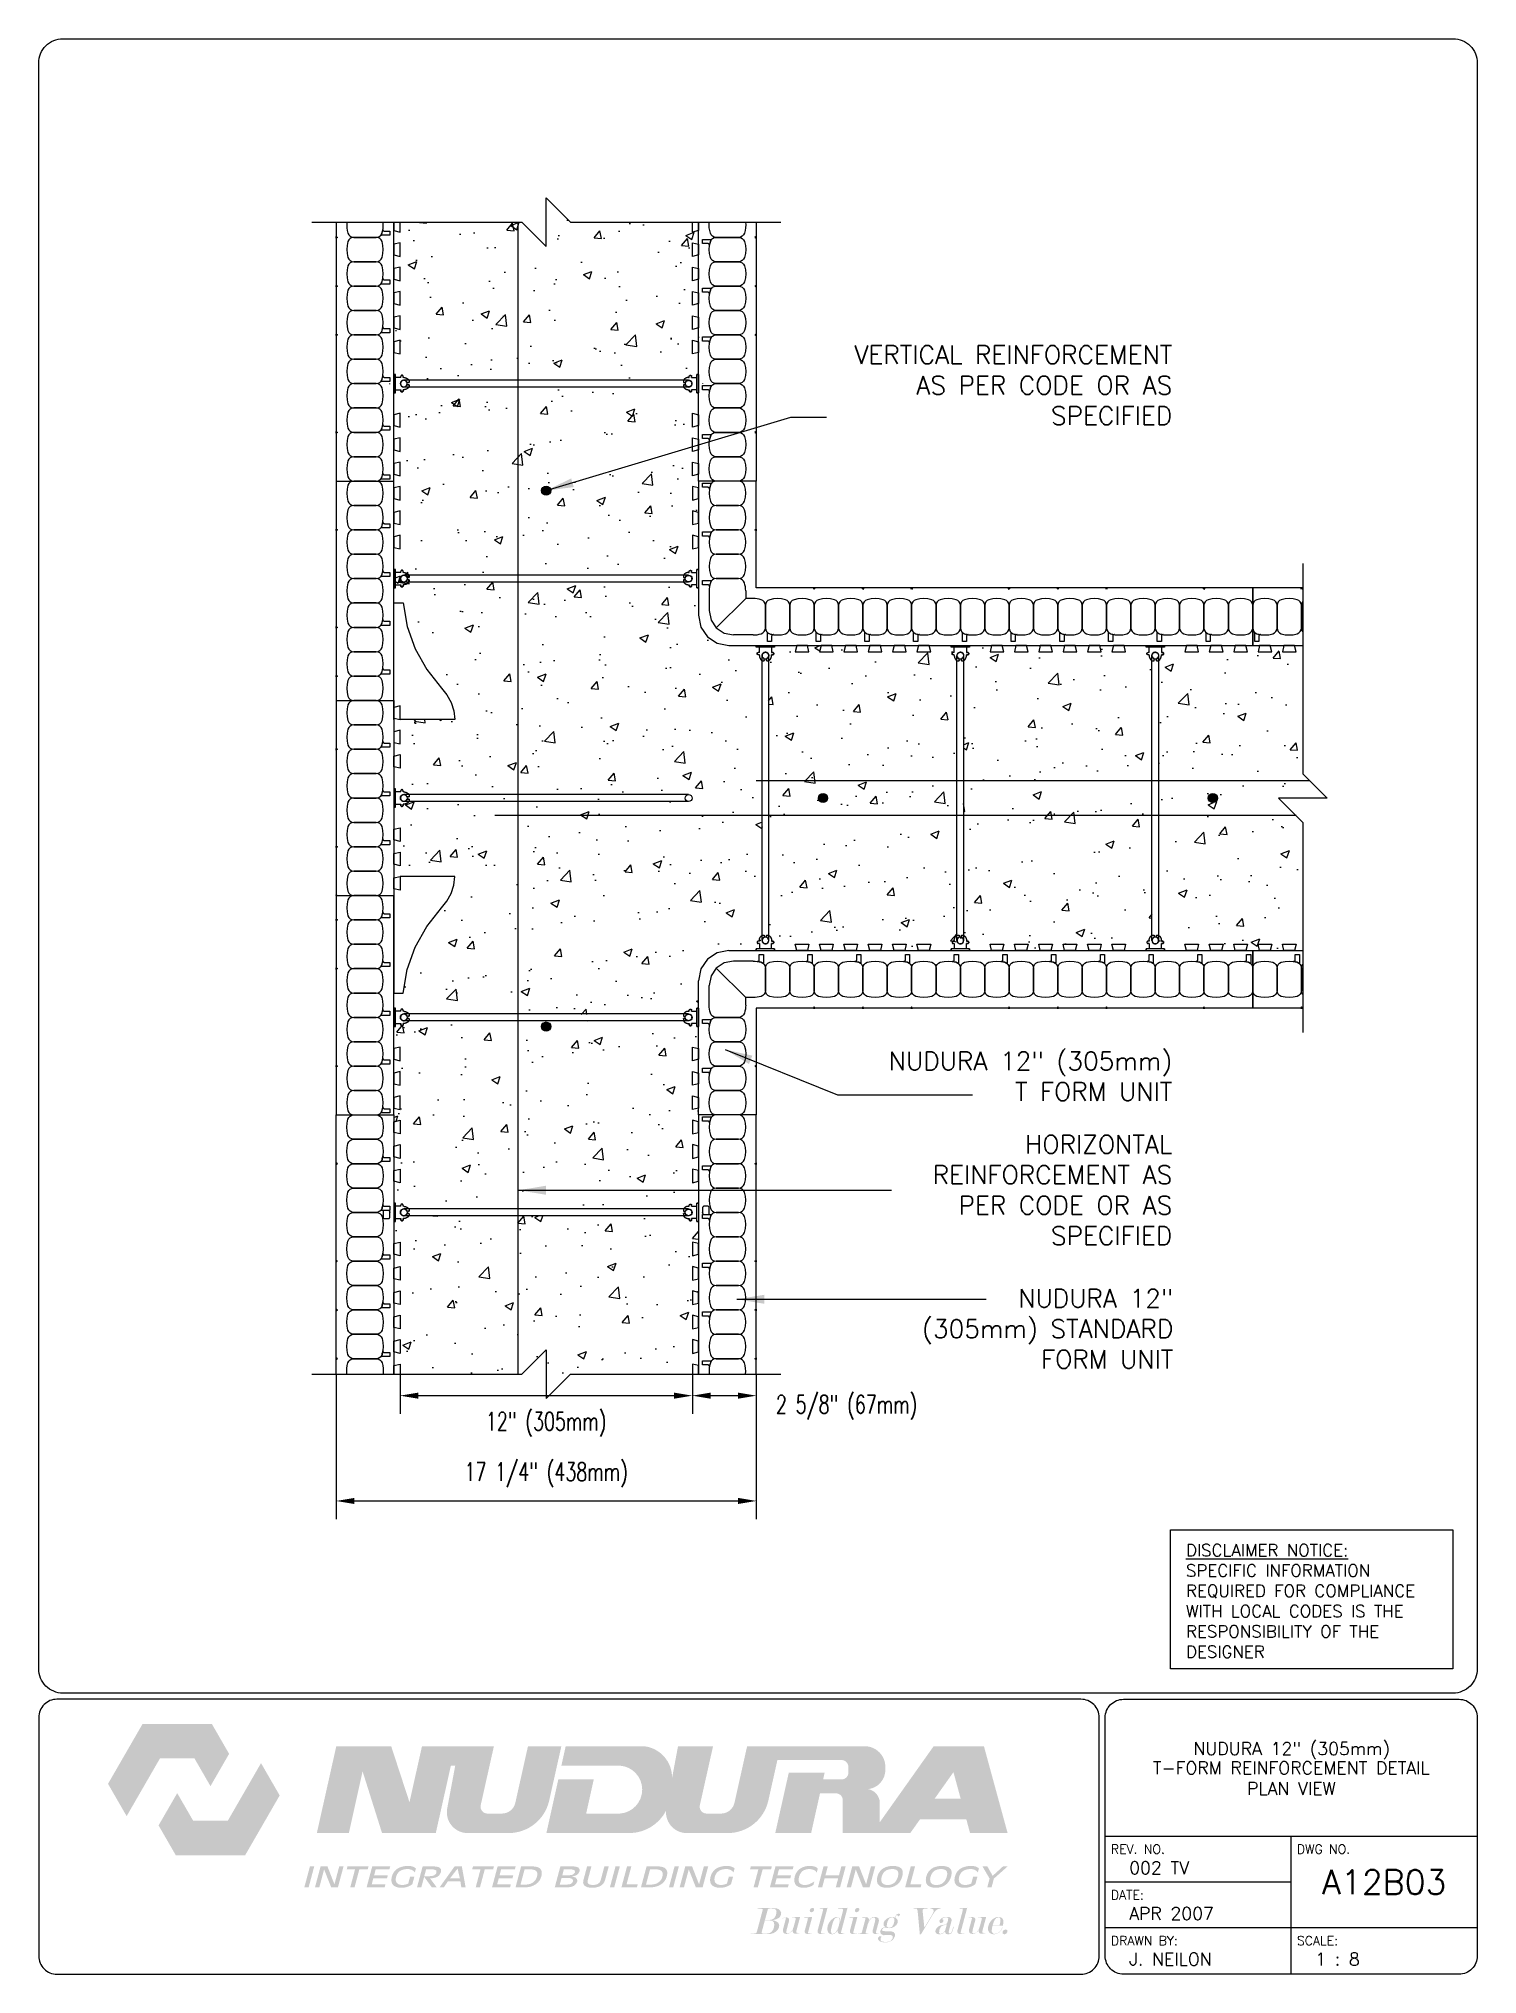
# Paper-space layout 'A12B03' of a CAD drawing. Header units: inches. Extents: x 0.42 to 7.8, y 0.49 to 10.41.
# The model-space entities are those that its viewports show. They can reach past a viewport. Long polylines and large blocks are cut down to what shows.
import ezdxf
from ezdxf.enums import TextEntityAlignment as Align

# ---------------------------------------------------------------- set-up
doc = ezdxf.new("R2010")
doc.units = ezdxf.units.IN
doc.header["$MEASUREMENT"] = 0
for name, color, linetype in [('HATCH', 12, 'Continuous'), ('line25', 2, 'Continuous'), ('LINE3', 3, 'Continuous'), ('LINE50', 5, 'Continuous'), ('LINE65', 3, 'Continuous'), ('LINE9', 9, 'Continuous'), ('LOGO', 7, 'Continuous'), ('TBK_LINE65', 3, 'Continuous'), ('TBK_TEXT', 4, 'Continuous'), ('TEXT', 4, 'Continuous')]:
    doc.layers.add(name, color=color, linetype=linetype)
doc.styles.add('DIM', font='romans.shx', dxfattribs={"width": 0.7})
doc.styles.add('ROMANS', font='romans.shx', dxfattribs={"height": 0.75})
doc.dimstyles.new('ext_12', dxfattribs={"dimscale": 12, "dimtxt": 0.09375, "dimasz": 0.09375, "dimexe": 0.09375, "dimexo": 0.0625, "dimgap": 0.0625, "dimtad": 1, "dimdec": 3, "dimzin": 3, "dimdsep": 46, "dimlunit": 4, "dimtxsty": 'DIM', "dimcen": 0.09, "dimdle": 0.09375, "dimclrt": 4, "dimadec": 0, "dimazin": 0, "dimtfac": 1, "dimtdec": 3, "dimtmove": 2, "dimatfit": 3, "dimfxl": 0, "dimfrac": 2, "dimtolj": 1, "dimtzin": 0, "dimarcsym": 0})
doc.dimstyles.new('ext_8', dxfattribs={"dimscale": 8, "dimtxt": 0.09375, "dimasz": 0.09375, "dimexe": 0.09375, "dimexo": 0.0625, "dimgap": 0.0625, "dimtad": 1, "dimdec": 3, "dimzin": 3, "dimdsep": 46, "dimlunit": 4, "dimtxsty": 'DIM', "dimcen": 0.09, "dimdle": 0.09375, "dimclrt": 4, "dimadec": 0, "dimazin": 0, "dimtfac": 1, "dimtdec": 3, "dimtmove": 2, "dimatfit": 3, "dimfxl": 0, "dimfrac": 2, "dimtolj": 1, "dimtzin": 0, "dimarcsym": 0})

psp = doc.layouts.new('A12B03')

# ---------------------------------------------------------------- texts
at = {"layer": 'TBK_TEXT', "color": 7, "style": 'ROMANS'}
for s, p in [('REV. NO.', (5.9215, 1.107)), ('DWG NO.', (6.876, 1.107)), ('DATE:', (5.9215, 0.8726)), ('DRAWN BY:', (5.9215, 0.6382)), ('SCALE:', (6.876, 0.6382))]:
    psp.add_text(s, height=0.04688, dxfattribs=at).set_placement(p)
at = {"layer": 'TEXT', "insert": (6.3065, 2.6948), "char_height": 0.0625, "width": 1.41371, "attachment_point": 1, "style": 'ROMANS'}
psp.add_mtext('{\\Fromans.shx|c1;\\LDISCLAIMER NOTICE:\\l\\PSPECIFIC INFORMATION REQUIRED FOR COMPLIANCE WITH LOCAL CODES IS THE RESPONSIBILITY OF THE DESIGNER}', dxfattribs=at)

msp = doc.modelspace()

# ---------------------------------------------------------------- texts
at = {"layer": 'TEXT', "char_height": 0.75, "attachment_point": 6, "style": 'ROMANS'}
for s, insert, width in [('VERTICAL REINFORCEMENT AS PER CODE OR AS SPECIFIED', (382.988, 194.9178), 14.482054), ('NUDURA 12" (305mm)\\PT FORM UNIT', (382.988, 166.5687), 20.20643), ('HORIZONTAL REINFORCEMENT AS PER CODE OR AS SPECIFIED', (382.988, 161.9035), 10.691884), ('NUDURA 12" (305mm) STANDARD FORM UNIT', (383.0319, 156.211), 12.019995)]:
    msp.add_mtext(s, dxfattribs=dict(at, insert=insert, width=width))

# ---------------------------------------------------------------- blocks, each defined once
blk = doc.blocks.new('TITLEBLOCK-Tag')
at = {"style": 'ROMANS'}
for tag, height, p in [('TITLE_LINE_1', 0.065, (0.927, -0.1328)), ('TITLE_LINE_2', 0.065, (0.9294, -0.2258)), ('CENTRE-LINE-3', 0.065, (0.927, -0.3246)), ('TITLE_LINE_4', 0.065, (0.927, -0.4299)), ('TITLE_LINE_5', 0.065, (0.927, -0.526)), ('DWG', 0.125, (1.4043, -0.9102))]:
    blk.add_attdef(tag, text='', height=height, dxfattribs=at).set_placement(p, align=Align.MIDDLE_CENTER)
for tag, p in [('LATEST_REVISION', (0.0954, -0.8366)), ('REVISION_DATE', (0.0954, -1.071)), ('DRAWN_BY', (0.0954, -1.3053)), ('SCALE', (1.0499, -1.3053))]:
    blk.add_attdef(tag, text='', height=0.065, dxfattribs=at).set_placement(p, align=Align.MIDDLE_LEFT)
blk = doc.blocks.new('*D3')
at = {"layer": 'Defpoints', "color": 0}
for p in [(363.287, 154.853), (365.912, 154.853), (363.287, 153.467)]:
    blk.add_point(p, dxfattribs=at)
at = {"layer": 'TEXT', "color": 0, "lineweight": -2}
for p, q in [((363.287, 154.353), (363.287, 152.717)), ((365.912, 154.353), (365.912, 152.717)), ((365.162, 153.467), (364.037, 153.467))]:
    blk.add_line(p, q, dxfattribs=at)
at = {"layer": 'TEXT', "color": 0}
for points in [[(364.037, 153.592), (364.037, 153.342), (363.287, 153.467)], [(365.162, 153.592), (365.162, 153.342), (365.912, 153.467)]]:
    blk.add_solid(points, dxfattribs=at)
at = {"layer": 'TEXT', "color": 4, "insert": (369.619, 152.985), "char_height": 0.75, "attachment_point": 5, "style": 'DIM'}
blk.add_mtext('\\A1;2 5/8" (67mm)', dxfattribs=at)
blk = doc.blocks.new('*D4')
at = {"layer": 'Defpoints', "color": 0}
for p in [(351.287, 154.853), (363.287, 155.071), (351.287, 153.467)]:
    blk.add_point(p, dxfattribs=at)
at = {"layer": 'TEXT', "color": 0, "lineweight": -2}
for p, q in [((351.287, 154.353), (351.287, 152.717)), ((363.287, 154.571), (363.287, 152.717)), ((362.537, 153.467), (352.037, 153.467))]:
    blk.add_line(p, q, dxfattribs=at)
at = {"layer": 'TEXT', "color": 0}
for points in [[(352.037, 153.592), (352.037, 153.342), (351.287, 153.467)], [(362.537, 153.592), (362.537, 153.342), (363.287, 153.467)]]:
    blk.add_solid(points, dxfattribs=at)
at = {"layer": 'TEXT', "color": 4, "insert": (357.287, 152.289), "char_height": 0.75, "attachment_point": 5, "style": 'DIM'}
blk.add_mtext('\\A1;12" (305mm)', dxfattribs=at)
blk = doc.blocks.new('*D5')
at = {"layer": 'Defpoints', "color": 0}
for p in [(348.662, 154.853), (365.912, 154.853), (365.912, 149.148)]:
    blk.add_point(p, dxfattribs=at)
at = {"layer": 'TEXT', "color": 0, "lineweight": -2}
for p, q in [((348.662, 154.353), (348.662, 148.398)), ((365.912, 154.353), (365.912, 148.398)), ((349.412, 149.148), (365.162, 149.148))]:
    blk.add_line(p, q, dxfattribs=at)
at = {"layer": 'TEXT', "color": 0}
for points in [[(349.412, 149.273), (349.412, 149.023), (348.662, 149.148)], [(365.162, 149.273), (365.162, 149.023), (365.912, 149.148)]]:
    blk.add_solid(points, dxfattribs=at)
at = {"layer": 'TEXT', "color": 4, "insert": (357.287, 150.22), "char_height": 0.75, "attachment_point": 5, "style": 'DIM'}
blk.add_mtext('\\A1;17 1/4" (438mm)', dxfattribs=at)
blk = doc.blocks.new('WEB_12_CENTRE_TOP')
for p, q in [((11.688, 0.141), (0, 0.141)), ((11.688, -0.141), (0, -0.141))]:
    blk.add_line(p, q)
for centre in [(0, 0), (11.688, 0)]:
    blk.add_circle(centre, 0.141)
blk = doc.blocks.new('Connector')
blk.add_point((0.271, 0))
at = {"layer": 'LINE9'}
for p, q in [((0, 0.375), (0, -0.375)), ((0.062, -0.375), (0.062, 0.375)), ((0.281, 0.25), (0.062, 0.25))]:
    blk.add_line(p, q, dxfattribs=at)
for points, weights in [([(0.007, 0.375), (0.004, 0.375), (0, 0.375)], [1, 0.972587069138, 0.950305488115]), ([(0.327, 0.343), (0.308, 0.343), (0.281, 0.317), (0.281, 0.297)], [1, 0.85355339, 0.85355339, 1]), ([(0.328, 0.343), (0.327, 0.343), (0.327, 0.343)], [1, 0.70710678, 1]), ([(0.375, 0.297), (0.375, 0.317), (0.348, 0.343), (0.329, 0.343)], [1, 0.85355339, 0.85355339, 1]), ([(0.406, 0.25), (0.546, 0.25), (0.619, 0.131)], [0.958404415409, 0.794674173519, 0.864651571113]), ([(0.619, 0.052), (0.612, 0.049), (0.604, 0.049)], [0.83615024178, 0.892081430621, 1]), ([(0, -0.375), (0.004, -0.375), (0.007, -0.375)], [0.950305488115, 0.972587069138, 1]), ([(0.281, -0.297), (0.281, -0.317), (0.308, -0.343), (0.327, -0.343)], [1, 0.85355339, 0.85355339, 1]), ([(0.327, -0.343), (0.281, -0.343), (0.281, -0.297)], [1, 0.70710678, 1]), ([(0.329, -0.343), (0.348, -0.343), (0.375, -0.317), (0.375, -0.297)], [1, 0.85355339, 0.85355339, 1]), ([(0.375, -0.297), (0.375, -0.343), (0.329, -0.343)], [1, 0.70710678, 1]), ([(0.619, -0.131), (0.546, -0.25), (0.406, -0.25)], [0.864651574428, 0.794674169686, 0.958404415195]), ([(0.604, -0.049), (0.612, -0.049), (0.619, -0.052)], [1, 0.89208144177, 0.836150253337])]:
    blk.add_rational_spline(points, weights, degree=2, dxfattribs=at)
for points, degree in [([(0, 0.375), (0.002, 0.375), (0.005, 0.375), (0.007, 0.375)], 3), ([(0.007, 0.375), (0.021, 0.375), (0.051, 0.375), (0.062, 0.375), (0.062, 0.375)], 3), ([(0.281, 0.25), (0.281, 0.297)], 1), ([(0.327, 0.343), (0.327, 0.343), (0.328, 0.343), (0.328, 0.343)], 3), ([(0.328, 0.343), (0.329, 0.343), (0.329, 0.343), (0.329, 0.343)], 3), ([(0.375, 0.25), (0.375, 0.297)], 1), ([(0.406, 0.25), (0.375, 0.25)], 1), ([(0.406, 0.25), (0.406, 0.25)], 1), ([(0.406, 0.25), (0.406, 0.25)], 1), ([(0.406, 0.25), (0.406, 0.25)], 1), ([(0.406, 0.25), (0.406, 0.25)], 1), ([(0.406, 0.25), (0.406, 0.25)], 1), ([(0.406, 0.25), (0.406, 0.25)], 1), ([(0.406, 0.25), (0.406, 0.25)], 1), ([(0.406, 0.25), (0.406, 0.25)], 1), ([(0.406, 0.25), (0.406, 0.25)], 1), ([(0.406, 0.25), (0.406, 0.25)], 1), ([(0.406, 0.25), (0.406, 0.25)], 1), ([(0.406, 0.25), (0.406, 0.25)], 1), ([(0.406, 0.25), (0.406, 0.25)], 1), ([(0.406, 0.25), (0.406, 0.25)], 1), ([(0.406, 0.25), (0.406, 0.25)], 1), ([(0.406, 0.25), (0.406, 0.25)], 1), ([(0.406, 0.25), (0.406, 0.25)], 1), ([(0.406, 0.25), (0.406, 0.25)], 1), ([(0.406, 0.25), (0.406, 0.25)], 1), ([(0.406, 0.25), (0.406, 0.25)], 1), ([(0.406, 0.25), (0.406, 0.25)], 1), ([(0.406, 0.25), (0.406, 0.25)], 1), ([(0.406, 0.25), (0.406, 0.25)], 1), ([(0.406, 0.25), (0.406, 0.25)], 1), ([(0.604, 0.049), (0.532, 0.049)], 1), ([(0.532, 0.049), (0.532, 0.049)], 1), ([(0.532, 0.049), (0.532, 0.049)], 1), ([(0.532, 0.049), (0.532, 0.049)], 1), ([(0.532, 0.049), (0.532, 0.049)], 1), ([(0.532, 0.049), (0.532, 0.049)], 1), ([(0.532, 0.049), (0.532, 0.049)], 1), ([(0.532, 0.049), (0.532, 0.049)], 1), ([(0.532, 0.049), (0.532, 0.049)], 1), ([(0.532, 0.049), (0.532, 0.049)], 1), ([(0.532, 0.049), (0.532, 0.049)], 1), ([(0.604, 0.049), (0.609, 0.049), (0.614, 0.05), (0.619, 0.052)], 3), ([(0.604, 0.049), (0.604, 0.049)], 1), ([(0.604, 0.049), (0.604, 0.049)], 1), ([(0.604, 0.049), (0.604, 0.049)], 1), ([(0.604, 0.049), (0.604, 0.049)], 1), ([(0.619, 0.131), (0.619, 0.052)], 1), ([(0.619, 0.131), (0.619, 0.131)], 1), ([(0.619, 0.131), (0.619, 0.131)], 1), ([(0.619, 0.131), (0.619, 0.131)], 1), ([(0.619, 0.131), (0.619, 0.131)], 1), ([(0.007, -0.375), (0.005, -0.375), (0.002, -0.375), (0, -0.375)], 3), ([(0.062, -0.375), (0.062, -0.375), (0.051, -0.375), (0.021, -0.375), (0.007, -0.375)], 3), ([(0.062, -0.25), (0.281, -0.25)], 1), ([(0.281, -0.297), (0.281, -0.25)], 1), ([(0.281, -0.25), (0.281, -0.297)], 1), ([(0.328, -0.343), (0.328, -0.343), (0.327, -0.343), (0.327, -0.343)], 3), ([(0.329, -0.343), (0.329, -0.343), (0.329, -0.343), (0.328, -0.343)], 3), ([(0.375, -0.25), (0.375, -0.297)], 1), ([(0.375, -0.297), (0.375, -0.25)], 1), ([(0.406, -0.25), (0.375, -0.25)], 1), ([(0.406, -0.25), (0.406, -0.25)], 1), ([(0.406, -0.25), (0.406, -0.25)], 1), ([(0.406, -0.25), (0.406, -0.25)], 1), ([(0.406, -0.25), (0.406, -0.25)], 1), ([(0.406, -0.25), (0.406, -0.25)], 1), ([(0.406, -0.25), (0.406, -0.25)], 1), ([(0.406, -0.25), (0.406, -0.25)], 1), ([(0.406, -0.25), (0.406, -0.25)], 1), ([(0.406, -0.25), (0.406, -0.25)], 1), ([(0.406, -0.25), (0.406, -0.25)], 1), ([(0.406, -0.25), (0.406, -0.25)], 1), ([(0.532, -0.049), (0.604, -0.049)], 1), ([(0.604, -0.049), (0.58, -0.049), (0.556, -0.049), (0.532, -0.049)], 3), ([(0.532, -0.049), (0.532, -0.049)], 1), ([(0.532, -0.049), (0.532, -0.049)], 1), ([(0.532, -0.049), (0.532, -0.049)], 1), ([(0.532, -0.049), (0.532, -0.049)], 1), ([(0.619, -0.052), (0.614, -0.05), (0.609, -0.049), (0.604, -0.049)], 3), ([(0.604, -0.049), (0.604, -0.049)], 1), ([(0.604, -0.049), (0.604, -0.049)], 1), ([(0.604, -0.049), (0.604, -0.049)], 1), ([(0.604, -0.049), (0.604, -0.049)], 1), ([(0.604, -0.049), (0.604, -0.049)], 1), ([(0.604, -0.049), (0.604, -0.049)], 1), ([(0.604, -0.049), (0.604, -0.049)], 1), ([(0.604, -0.049), (0.604, -0.049)], 1), ([(0.619, -0.052), (0.619, -0.131)], 1), ([(0.619, -0.131), (0.619, -0.131)], 1), ([(0.619, -0.131), (0.619, -0.131)], 1), ([(0.619, -0.131), (0.619, -0.131)], 1), ([(0.619, -0.131), (0.619, -0.131)], 1)]:
    blk.add_open_spline(points, degree=degree, dxfattribs=at)
for points, weights, knots in [([(0.062, 0.375), (0.062, 0.375), (0.046, 0.375), (0.03, 0.375), (0.007, 0.375)], [0.868718858569, 0.861102746415, 1, 0.861102734288, 0.868718859898], [0, 0, 0, 0.5, 0.5, 1, 1, 1]), ([(0.532, 0.049), (0.472, 0.203), (0.333, 0.113), (0.157, 0), (0.333, -0.113), (0.472, -0.203), (0.532, -0.049)], [0.899508922286, 0.599718215298, 1, 0.54226024, 1, 0.599718224335, 0.899508908749], [0, 0, 0, 0.318112, 0.318112, 0.681888, 0.681888, 1, 1, 1]), ([(0.007, -0.375), (0.03, -0.375), (0.046, -0.375), (0.062, -0.375), (0.062, -0.375)], [0.868718859319, 0.861102739573, 1, 0.861102742958, 0.868718858948], [0, 0, 0, 0.5, 0.5, 1, 1, 1])]:
    blk.add_rational_spline(points, weights, degree=2, knots=knots, dxfattribs=at)

# ---------------------------------------------------------------- dimensions: what is measured, and where the dimension line sits
at = {"layer": 'TEXT'}
dim = msp.add_linear_dim(base=(365.9123, 149.1484), p1=(348.6623, 154.8525), p2=(365.9123, 154.8525), text='17 1/4" (438mm)', dimstyle='ext_8', dxfattribs=at)
dim.commit()
dim.dimension.update_dxf_attribs({"geometry": '*D5', "text_midpoint": (357.2873, 150.2198)})
for base, p1, p2, text, picture, middle in [((351.2873, 153.4673), (363.2873, 155.0714), (351.2873, 154.8525), '12" (305mm)', '*D4', (357.2873, 152.2894)), ((363.2873, 153.4673), (365.9123, 154.8525), (363.2873, 154.8525), '2 5/8" (67mm)', '*D3', (369.619, 152.9848))]:
    dim = msp.add_linear_dim(base=base, p1=p1, p2=p2, text=text, dimstyle='ext_8', dxfattribs=at)
    dim.commit()
    dim.dimension.update_dxf_attribs({"geometry": picture, "text_midpoint": middle, "dimtype": 160})

# ---------------------------------------------------------------- hatches: boundary and pattern name
at = {"layer": 'HATCH'}
h = msp.add_hatch(dxfattribs=at)
h.set_pattern_fill('AR-CONC', color=256, scale=0.5, style=0)
h.set_pattern_definition([(50, (16.918, 86.6055), (3.5863, -0.31376), [0.375, -4.125]), (355, (16.918, 86.6055), (-0.693757, 3.76096), [0.3, -3.3]), (100.4514, (17.217, 86.5794), (2.892547, 3.447198), [0.3187, -3.50571]), (46.1842, (16.918, 87.6055), (5.336205, -0.827595), [0.5625, -6.1875]), (96.6356, (17.3627, 87.5366), (4.673314, 4.87059), [0.47805, -5.258565]), (351.1842, (16.918, 87.6055), (4.67331, 4.87059), [0.45, -4.95]), (21, (17.418, 87.3555), (2.984535, -2.013094), [0.375, -4.125]), (326, (17.418, 87.3555), (1.216577, 3.62575), [0.3, -3.3]), (71.4514, (17.6667, 87.1878), (4.201113, 1.612652), [0.3187, -3.50571]), (37.5, (16.918, 86.6055), (0.0607993, 1.6644693), [0, -3.26, 0, -3.35, 0, -3.3125]), (7.5, (16.918, 86.6055), (1.315348, 1.9720586), [0, -1.91, 0, -3.185, 0, -1.2625]), (327.5, (15.803, 86.6055), (2.669112, -0.1127744), [0, -1.25, 0, -3.9, 0, -5.175]), (317.5, (15.303, 86.6055), (2.915931, 0.500525), [0, -1.625, 0, -2.59, 0, -3.675])])
h.paths.add_polyline_path([(357.0998, 168.6095, -1), (357.4748, 168.6095, -1)], flags=16)
h.paths.add_polyline_path([(357.4748, 152.5939, -1), (357.0998, 152.5939, -1)], flags=16)
h.paths.add_polyline_path([(390.1467, 177.2661), (390.1467, 178.703), (382.4122, 178.703), (382.4122, 177.2661)], flags=17)
h.paths.add_polyline_path([(384.4637, 177.9819, 1), (384.8387, 177.9819, 1)], flags=17)
h.paths.add_polyline_path([(374.4122, 178.703), (374.4122, 177.2661), (382.1622, 177.2661), (382.1622, 178.703)], flags=17)
h.paths.add_polyline_path([(374.1622, 177.2661), (374.1622, 178.703), (366.4122, 178.703), (366.4122, 177.2661)], flags=17)
h.paths.add_polyline_path([(368.4637, 177.982, 1), (368.8387, 177.982, 1)], flags=17)
edge = h.paths.add_edge_path()
edge.add_line((388.3498, 178.982), (388.3498, 184.2345))
edge.add_line((388.3498, 184.2345), (388.0061, 184.2345))
edge.add_line((388.0061, 184.2345), (388.0685, 183.9845))
edge.add_line((388.0685, 183.9845), (387.5061, 183.9845))
edge.add_line((387.5061, 183.9845), (387.5685, 184.2345))
edge.add_line((387.5685, 184.2345), (387.0061, 184.2345))
edge.add_line((387.0061, 184.2345), (387.0685, 183.9845))
edge.add_line((387.0685, 183.9845), (386.5061, 183.9845))
edge.add_line((386.5061, 183.9845), (386.5685, 184.2345))
edge.add_line((386.5685, 184.2345), (386.2873, 184.2345))
edge.add_line((386.2873, 184.2345), (386.0061, 184.2345))
edge.add_line((386.0061, 184.2345), (386.0685, 183.9845))
edge.add_line((386.0685, 183.9845), (385.5061, 183.9845))
edge.add_line((385.5061, 183.9845), (385.5685, 184.2345))
edge.add_line((385.5685, 184.2345), (385.0061, 184.2345))
edge.add_line((385.0061, 184.2345), (385.0685, 183.9845))
edge.add_line((385.0685, 183.9845), (384.5061, 183.9845))
edge.add_line((384.5061, 183.9845), (384.5685, 184.2345))
edge.add_line((384.5685, 184.2345), (384.0061, 184.2345))
edge.add_line((384.0061, 184.2345), (384.0685, 183.9845))
edge.add_line((384.0685, 183.9845), (383.5061, 183.9845))
edge.add_line((383.5061, 183.9845), (383.5685, 184.2345))
edge.add_line((383.5685, 184.2345), (381.0061, 184.2345))
edge.add_line((381.0061, 184.2345), (381.0685, 183.9845))
edge.add_line((381.0685, 183.9845), (380.5061, 183.9845))
edge.add_line((380.5061, 183.9845), (380.5685, 184.2345))
edge.add_line((380.5685, 184.2345), (380.0061, 184.2345))
edge.add_line((380.0061, 184.2345), (380.0685, 183.9845))
edge.add_line((380.0685, 183.9845), (379.5061, 183.9845))
edge.add_line((379.5061, 183.9845), (379.5685, 184.2345))
edge.add_line((379.5685, 184.2345), (379.0061, 184.2345))
edge.add_line((379.0061, 184.2345), (379.0685, 183.9845))
edge.add_line((379.0685, 183.9845), (378.5061, 183.9845))
edge.add_line((378.5061, 183.9845), (378.5685, 184.2345))
edge.add_line((378.5685, 184.2345), (378.0061, 184.2345))
edge.add_line((378.0061, 184.2345), (378.0685, 183.9845))
edge.add_line((378.0685, 183.9845), (377.5061, 183.9845))
edge.add_line((377.5061, 183.9845), (377.5685, 184.2345))
edge.add_line((377.5685, 184.2345), (377.0061, 184.2345))
edge.add_line((377.0061, 184.2345), (377.0685, 183.9845))
edge.add_line((377.0685, 183.9845), (376.5061, 183.9845))
edge.add_line((376.5061, 183.9845), (376.5685, 184.2345))
edge.add_line((376.5685, 184.2345), (376.0061, 184.2345))
edge.add_line((376.0061, 184.2345), (376.0685, 183.9845))
edge.add_line((376.0685, 183.9845), (375.5061, 183.9845))
edge.add_line((375.5061, 183.9845), (375.5685, 184.2345))
edge.add_line((375.5685, 184.2345), (373.0061, 184.2345))
edge.add_line((373.0061, 184.2345), (373.0685, 183.9845))
edge.add_line((373.0685, 183.9845), (372.5061, 183.9845))
edge.add_line((372.5061, 183.9845), (372.5685, 184.2345))
edge.add_line((372.5685, 184.2345), (372.0061, 184.2345))
edge.add_line((372.0061, 184.2345), (372.0685, 183.9845))
edge.add_line((372.0685, 183.9845), (371.5061, 183.9845))
edge.add_line((371.5061, 183.9845), (371.5685, 184.2345))
edge.add_line((371.5685, 184.2345), (371.0061, 184.2345))
edge.add_line((371.0061, 184.2345), (371.0685, 183.9845))
edge.add_line((371.0685, 183.9845), (370.5061, 183.9845))
edge.add_line((370.5061, 183.9845), (370.5685, 184.2345))
edge.add_line((370.5685, 184.2345), (370.0061, 184.2345))
edge.add_line((370.0061, 184.2345), (370.0685, 183.9845))
edge.add_line((370.0685, 183.9845), (369.5061, 183.9845))
edge.add_line((369.5061, 183.9845), (369.5685, 184.2345))
edge.add_line((369.5685, 184.2345), (369.0061, 184.2345))
edge.add_line((369.0061, 184.2345), (369.0685, 183.9845))
edge.add_line((369.0685, 183.9845), (368.5061, 183.9845))
edge.add_line((368.5061, 183.9845), (368.5685, 184.2345))
edge.add_line((368.5685, 184.2345), (368.0061, 184.2345))
edge.add_line((368.0061, 184.2345), (368.0685, 183.9845))
edge.add_line((368.0685, 183.9845), (367.5061, 183.9845))
edge.add_line((367.5061, 183.9845), (367.5685, 184.2345))
edge.add_line((367.5685, 184.2345), (364.7873, 184.2345))
edge.add_arc((364.7873, 185.4845), 1.25, 180, 270, ccw=False)
edge.add_line((363.5373, 185.4845), (363.5373, 188.2657))
edge.add_line((363.5373, 188.2657), (363.2873, 188.2034))
edge.add_line((363.2873, 188.2034), (363.2873, 188.7657))
edge.add_line((363.2873, 188.7657), (363.5373, 188.7034))
edge.add_line((363.5373, 188.7034), (363.5373, 189.2657))
edge.add_line((363.5373, 189.2657), (363.2873, 189.2034))
edge.add_line((363.2873, 189.2034), (363.2873, 189.7657))
edge.add_line((363.2873, 189.7657), (363.5373, 189.7034))
edge.add_line((363.5373, 189.7034), (363.5373, 190.2657))
edge.add_line((363.5373, 190.2657), (363.2873, 190.2034))
edge.add_line((363.2873, 190.2034), (363.2873, 190.7657))
edge.add_line((363.2873, 190.7657), (363.5373, 190.7034))
edge.add_line((363.5373, 190.7034), (363.5373, 191.2657))
edge.add_line((363.5373, 191.2657), (363.2873, 191.2034))
edge.add_line((363.2873, 191.2034), (363.2873, 191.7657))
edge.add_line((363.2873, 191.7657), (363.5373, 191.7034))
edge.add_line((363.5373, 191.7034), (363.5373, 192.2657))
edge.add_line((363.5373, 192.2657), (363.2873, 192.2034))
edge.add_line((363.2873, 192.2034), (363.2873, 192.7657))
edge.add_line((363.2873, 192.7657), (363.5373, 192.7034))
edge.add_line((363.5373, 192.7034), (363.5373, 193.2657))
edge.add_line((363.5373, 193.2657), (363.2873, 193.2034))
edge.add_line((363.2873, 193.2034), (363.2873, 193.7657))
edge.add_line((363.2873, 193.7657), (363.5373, 193.7034))
edge.add_line((363.5373, 193.7034), (363.5373, 196.2657))
edge.add_line((363.5373, 196.2657), (363.2873, 196.2034))
edge.add_line((363.2873, 196.2034), (363.2873, 196.7657))
edge.add_line((363.2873, 196.7657), (363.5373, 196.7034))
edge.add_line((363.5373, 196.7034), (363.5373, 197.2657))
edge.add_line((363.5373, 197.2657), (363.2873, 197.2034))
edge.add_line((363.2873, 197.2034), (363.2873, 197.7657))
edge.add_line((363.2873, 197.7657), (363.5373, 197.7034))
edge.add_line((363.5373, 197.7034), (363.5373, 198.2657))
edge.add_line((363.5373, 198.2657), (363.2873, 198.2034))
edge.add_line((363.2873, 198.2034), (363.2873, 198.7657))
edge.add_line((363.2873, 198.7657), (363.5373, 198.7034))
edge.add_line((363.5373, 198.7034), (363.5373, 199.2657))
edge.add_line((363.5373, 199.2657), (363.2873, 199.2034))
edge.add_line((363.2873, 199.2034), (363.2873, 199.7657))
edge.add_line((363.2873, 199.7657), (363.5373, 199.7034))
edge.add_line((363.5373, 199.7034), (363.5373, 200.2657))
edge.add_line((363.5373, 200.2657), (363.2873, 200.2034))
edge.add_line((363.2873, 200.2034), (363.2873, 200.7657))
edge.add_line((363.2873, 200.7657), (363.5373, 200.7034))
edge.add_line((363.5373, 200.7034), (363.5373, 201.2657))
edge.add_line((363.5373, 201.2657), (363.2873, 201.2034))
edge.add_line((363.2873, 201.2034), (363.2873, 201.6059))
edge.add_line((363.2873, 201.6059), (358.2873, 201.6059))
edge.add_line((358.2873, 201.6059), (357.2873, 202.6059))
edge.add_line((357.2873, 202.6059), (357.2873, 200.6059))
edge.add_line((357.2873, 200.6059), (356.2873, 201.6059))
edge.add_line((356.2873, 201.6059), (356.0057, 201.6059))
edge.add_line((356.0057, 201.6059), (356.0057, 195.1251))
edge.add_line((356.0057, 195.1251), (363.1313, 195.1251))
edge.add_arc((363.1313, 194.9845), 0.1406, -90, 90, ccw=False)
edge.add_line((363.1313, 194.8439), (356.0057, 194.8439))
edge.add_line((356.0057, 194.8439), (356.0057, 187.1095))
edge.add_line((356.0057, 187.1095), (362.8588, 187.1095))
edge.add_line((362.8588, 187.1095), (362.8588, 187.0345))
edge.add_line((362.8588, 187.0345), (363.0193, 187.0345))
edge.add_arc((363.1338, 186.9845), 0.125, -156.421822, 156.421822, ccw=False)
edge.add_line((363.0193, 186.9345), (362.8588, 186.9345))
edge.add_line((362.8588, 186.9345), (362.8588, 186.8595))
edge.add_line((362.8588, 186.8595), (356.0057, 186.8595))
edge.add_line((356.0057, 186.8595), (356.0057, 177.2661))
edge.add_line((356.0057, 177.2661), (366.1622, 177.2661))
edge.add_line((366.1622, 177.2661), (366.1622, 183.5485))
edge.add_line((366.1622, 183.5485), (366.2372, 183.5485))
edge.add_line((366.2372, 183.5485), (366.2372, 183.7089))
edge.add_arc((366.2872, 183.8235), 0.125, -66.421822, 246.421822, ccw=False)
edge.add_line((366.3372, 183.7089), (366.3372, 183.5485))
edge.add_line((366.3372, 183.5485), (366.4122, 183.5485))
edge.add_line((366.4122, 183.5485), (366.4122, 178.703))
edge.add_line((366.4122, 178.703), (374.1622, 178.703))
edge.add_line((374.1622, 178.703), (374.1622, 183.5485))
edge.add_line((374.1622, 183.5485), (374.2372, 183.5485))
edge.add_line((374.2372, 183.5485), (374.2372, 183.7089))
edge.add_arc((374.2872, 183.8235), 0.125, -66.421822, 246.421822, ccw=False)
edge.add_line((374.3372, 183.7089), (374.3372, 183.5485))
edge.add_line((374.3372, 183.5485), (374.4122, 183.5485))
edge.add_line((374.4122, 183.5485), (374.4122, 178.703))
edge.add_line((374.4122, 178.703), (382.1622, 178.703))
edge.add_line((382.1622, 178.703), (382.1622, 183.5485))
edge.add_line((382.1622, 183.5485), (382.2372, 183.5485))
edge.add_line((382.2372, 183.5485), (382.2372, 183.7089))
edge.add_arc((382.2872, 183.8235), 0.125, -66.421822, 246.421822, ccw=False)
edge.add_line((382.3372, 183.7089), (382.3372, 183.5485))
edge.add_line((382.3372, 183.5485), (382.4122, 183.5485))
edge.add_line((382.4122, 183.5485), (382.4122, 178.703))
edge.add_line((382.4122, 178.703), (388.6288, 178.703))
edge.add_line((388.6288, 178.703), (388.3498, 178.982))
edge = h.paths.add_edge_path()
edge.add_line((356.0057, 154.3525), (356.2873, 154.3525))
edge.add_line((356.2873, 154.3525), (357.2873, 155.3525))
edge.add_line((357.2873, 155.3525), (357.2873, 153.3525))
edge.add_line((357.2873, 153.3525), (358.2873, 154.3525))
edge.add_line((358.2873, 154.3525), (363.2873, 154.3525))
edge.add_line((363.2873, 154.3525), (363.2873, 154.7657))
edge.add_line((363.2873, 154.7657), (363.5373, 154.7034))
edge.add_line((363.5373, 154.7034), (363.5373, 155.2657))
edge.add_line((363.5373, 155.2657), (363.2873, 155.2034))
edge.add_line((363.2873, 155.2034), (363.2873, 155.7657))
edge.add_line((363.2873, 155.7657), (363.5373, 155.7034))
edge.add_line((363.5373, 155.7034), (363.5373, 156.2657))
edge.add_line((363.5373, 156.2657), (363.2873, 156.2034))
edge.add_line((363.2873, 156.2034), (363.2873, 156.7657))
edge.add_line((363.2873, 156.7657), (363.5373, 156.7034))
edge.add_line((363.5373, 156.7034), (363.5373, 157.2657))
edge.add_line((363.5373, 157.2657), (363.2873, 157.2034))
edge.add_line((363.2873, 157.2034), (363.2873, 157.7657))
edge.add_line((363.2873, 157.7657), (363.5373, 157.7034))
edge.add_line((363.5373, 157.7034), (363.5373, 158.2657))
edge.add_line((363.5373, 158.2657), (363.2873, 158.2034))
edge.add_line((363.2873, 158.2034), (363.2873, 158.7657))
edge.add_line((363.2873, 158.7657), (363.5373, 158.7034))
edge.add_line((363.5373, 158.7034), (363.5373, 159.2657))
edge.add_line((363.5373, 159.2657), (363.2873, 159.2034))
edge.add_line((363.2873, 159.2034), (363.2873, 159.7657))
edge.add_line((363.2873, 159.7657), (363.5373, 159.7034))
edge.add_line((363.5373, 159.7034), (363.5373, 162.2657))
edge.add_line((363.5373, 162.2657), (363.2873, 162.2034))
edge.add_line((363.2873, 162.2034), (363.2873, 162.7657))
edge.add_line((363.2873, 162.7657), (363.5373, 162.7034))
edge.add_line((363.5373, 162.7034), (363.5373, 163.2657))
edge.add_line((363.5373, 163.2657), (363.2873, 163.2034))
edge.add_line((363.2873, 163.2034), (363.2873, 163.7657))
edge.add_line((363.2873, 163.7657), (363.5373, 163.7034))
edge.add_line((363.5373, 163.7034), (363.5373, 164.2657))
edge.add_line((363.5373, 164.2657), (363.2873, 164.2034))
edge.add_line((363.2873, 164.2034), (363.2873, 164.7657))
edge.add_line((363.2873, 164.7657), (363.5373, 164.7034))
edge.add_line((363.5373, 164.7034), (363.5373, 165.2657))
edge.add_line((363.5373, 165.2657), (363.2873, 165.2034))
edge.add_line((363.2873, 165.2034), (363.2873, 165.7657))
edge.add_line((363.2873, 165.7657), (363.5373, 165.7034))
edge.add_line((363.5373, 165.7034), (363.5373, 166.2657))
edge.add_line((363.5373, 166.2657), (363.2873, 166.2034))
edge.add_line((363.2873, 166.2034), (363.2873, 166.7657))
edge.add_line((363.2873, 166.7657), (363.5373, 166.7034))
edge.add_line((363.5373, 166.7034), (363.5373, 167.2657))
edge.add_line((363.5373, 167.2657), (363.2873, 167.2034))
edge.add_line((363.2873, 167.2034), (363.2873, 167.7657))
edge.add_line((363.2873, 167.7657), (363.5373, 167.7034))
edge.add_line((363.5373, 167.7034), (363.5373, 170.4845))
edge.add_arc((364.7873, 170.4845), 1.25, 90, 180, ccw=False)
edge.add_line((364.7873, 171.7345), (367.5685, 171.7345))
edge.add_line((367.5685, 171.7345), (367.5061, 171.9845))
edge.add_line((367.5061, 171.9845), (368.0685, 171.9845))
edge.add_line((368.0685, 171.9845), (368.0061, 171.7345))
edge.add_line((368.0061, 171.7345), (368.5685, 171.7345))
edge.add_line((368.5685, 171.7345), (368.5061, 171.9845))
edge.add_line((368.5061, 171.9845), (369.0685, 171.9845))
edge.add_line((369.0685, 171.9845), (369.0061, 171.7345))
edge.add_line((369.0061, 171.7345), (369.5685, 171.7345))
edge.add_line((369.5685, 171.7345), (369.5061, 171.9845))
edge.add_line((369.5061, 171.9845), (370.0685, 171.9845))
edge.add_line((370.0685, 171.9845), (370.0061, 171.7345))
edge.add_line((370.0061, 171.7345), (370.5685, 171.7345))
edge.add_line((370.5685, 171.7345), (370.5061, 171.9845))
edge.add_line((370.5061, 171.9845), (371.0685, 171.9845))
edge.add_line((371.0685, 171.9845), (371.0061, 171.7345))
edge.add_line((371.0061, 171.7345), (371.5685, 171.7345))
edge.add_line((371.5685, 171.7345), (371.5061, 171.9845))
edge.add_line((371.5061, 171.9845), (372.0685, 171.9845))
edge.add_line((372.0685, 171.9845), (372.0061, 171.7345))
edge.add_line((372.0061, 171.7345), (372.5685, 171.7345))
edge.add_line((372.5685, 171.7345), (372.5061, 171.9845))
edge.add_line((372.5061, 171.9845), (373.0685, 171.9845))
edge.add_line((373.0685, 171.9845), (373.0061, 171.7345))
edge.add_line((373.0061, 171.7345), (375.5685, 171.7345))
edge.add_line((375.5685, 171.7345), (375.5061, 171.9845))
edge.add_line((375.5061, 171.9845), (376.0685, 171.9845))
edge.add_line((376.0685, 171.9845), (376.0061, 171.7345))
edge.add_line((376.0061, 171.7345), (376.5685, 171.7345))
edge.add_line((376.5685, 171.7345), (376.5061, 171.9845))
edge.add_line((376.5061, 171.9845), (377.0685, 171.9845))
edge.add_line((377.0685, 171.9845), (377.0061, 171.7345))
edge.add_line((377.0061, 171.7345), (377.5685, 171.7345))
edge.add_line((377.5685, 171.7345), (377.5061, 171.9845))
edge.add_line((377.5061, 171.9845), (378.0685, 171.9845))
edge.add_line((378.0685, 171.9845), (378.0061, 171.7345))
edge.add_line((378.0061, 171.7345), (378.5685, 171.7345))
edge.add_line((378.5685, 171.7345), (378.5061, 171.9845))
edge.add_line((378.5061, 171.9845), (379.0685, 171.9845))
edge.add_line((379.0685, 171.9845), (379.0061, 171.7345))
edge.add_line((379.0061, 171.7345), (379.5685, 171.7345))
edge.add_line((379.5685, 171.7345), (379.5061, 171.9845))
edge.add_line((379.5061, 171.9845), (380.0685, 171.9845))
edge.add_line((380.0685, 171.9845), (380.0061, 171.7345))
edge.add_line((380.0061, 171.7345), (380.5685, 171.7345))
edge.add_line((380.5685, 171.7345), (380.5061, 171.9845))
edge.add_line((380.5061, 171.9845), (381.0685, 171.9845))
edge.add_line((381.0685, 171.9845), (381.0061, 171.7345))
edge.add_line((381.0061, 171.7345), (383.5685, 171.7345))
edge.add_line((383.5685, 171.7345), (383.5061, 171.9845))
edge.add_line((383.5061, 171.9845), (384.0685, 171.9845))
edge.add_line((384.0685, 171.9845), (384.0061, 171.7345))
edge.add_line((384.0061, 171.7345), (384.5685, 171.7345))
edge.add_line((384.5685, 171.7345), (384.5061, 171.9845))
edge.add_line((384.5061, 171.9845), (385.0685, 171.9845))
edge.add_line((385.0685, 171.9845), (385.0061, 171.7345))
edge.add_line((385.0061, 171.7345), (385.5685, 171.7345))
edge.add_line((385.5685, 171.7345), (385.5061, 171.9845))
edge.add_line((385.5061, 171.9845), (386.0685, 171.9845))
edge.add_line((386.0685, 171.9845), (386.0061, 171.7345))
edge.add_line((386.0061, 171.7345), (386.5685, 171.7345))
edge.add_line((386.5685, 171.7345), (386.5061, 171.9845))
edge.add_line((386.5061, 171.9845), (387.0685, 171.9845))
edge.add_line((387.0685, 171.9845), (387.0061, 171.7345))
edge.add_line((387.0061, 171.7345), (387.5685, 171.7345))
edge.add_line((387.5685, 171.7345), (387.5061, 171.9845))
edge.add_line((387.5061, 171.9845), (388.0685, 171.9845))
edge.add_line((388.0685, 171.9845), (388.0061, 171.7345))
edge.add_line((388.0061, 171.7345), (388.3498, 171.7345))
edge.add_line((388.3498, 171.7345), (388.3498, 176.982))
edge.add_line((388.3498, 176.982), (388.0657, 177.2661))
edge.add_line((388.0657, 177.2661), (382.4122, 177.2661))
edge.add_line((382.4122, 177.2661), (382.4122, 172.4105))
edge.add_line((382.4122, 172.4105), (382.3372, 172.4105))
edge.add_line((382.3372, 172.4105), (382.3372, 172.25))
edge.add_arc((382.2872, 172.1355), 0.125, -246.421822, 66.421822, ccw=False)
edge.add_line((382.2372, 172.25), (382.2372, 172.4105))
edge.add_line((382.2372, 172.4105), (382.1622, 172.4105))
edge.add_line((382.1622, 172.4105), (382.1622, 177.2661))
edge.add_line((382.1622, 177.2661), (374.4122, 177.2661))
edge.add_line((374.4122, 177.2661), (374.4122, 172.4105))
edge.add_line((374.4122, 172.4105), (374.3372, 172.4105))
edge.add_line((374.3372, 172.4105), (374.3372, 172.25))
edge.add_arc((374.2872, 172.1355), 0.125, -246.421822, 66.421822, ccw=False)
edge.add_line((374.2372, 172.25), (374.2372, 172.4105))
edge.add_line((374.2372, 172.4105), (374.1622, 172.4105))
edge.add_line((374.1622, 172.4105), (374.1622, 177.2661))
edge.add_line((374.1622, 177.2661), (366.4122, 177.2661))
edge.add_line((366.4122, 177.2661), (366.4122, 172.4105))
edge.add_line((366.4122, 172.4105), (366.3372, 172.4105))
edge.add_line((366.3372, 172.4105), (366.3372, 172.25))
edge.add_arc((366.2872, 172.1355), 0.125, -246.421822, 66.421822, ccw=False)
edge.add_line((366.2372, 172.25), (366.2372, 172.4105))
edge.add_line((366.2372, 172.4105), (366.1622, 172.4105))
edge.add_line((366.1622, 172.4105), (366.1622, 177.2661))
edge.add_line((366.1622, 177.2661), (356.0057, 177.2661))
edge.add_line((356.0057, 177.2661), (356.0057, 169.1095))
edge.add_line((356.0057, 169.1095), (362.8898, 169.1095))
edge.add_line((362.8898, 169.1095), (362.8898, 169.0345))
edge.add_line((362.8898, 169.0345), (363.0503, 169.0345))
edge.add_arc((363.1648, 168.9845), 0.125, -156.421822, 156.421822, ccw=False)
edge.add_line((363.0503, 168.9345), (362.8898, 168.9345))
edge.add_line((362.8898, 168.9345), (362.8898, 168.8595))
edge.add_line((362.8898, 168.8595), (356.0057, 168.8595))
edge.add_line((356.0057, 168.8595), (356.0057, 161.1251))
edge.add_line((356.0057, 161.1251), (363.1313, 161.1251))
edge.add_arc((363.1313, 160.9845), 0.1406, -90, 90, ccw=False)
edge.add_line((363.1313, 160.8439), (356.0057, 160.8439))
edge.add_line((356.0057, 160.8439), (356.0057, 154.3525))
edge = h.paths.add_edge_path()
edge.add_line((351.2873, 154.3525), (356.0057, 154.3525))
edge.add_line((356.0057, 154.3525), (356.0057, 160.8439))
edge.add_line((356.0057, 160.8439), (351.4433, 160.8439))
edge.add_arc((351.4433, 160.9845), 0.1406, 90, 270, ccw=False)
edge.add_line((351.4433, 161.1251), (356.0057, 161.1251))
edge.add_line((356.0057, 161.1251), (356.0057, 168.8595))
edge.add_line((356.0057, 168.8595), (351.7518, 168.8595))
edge.add_line((351.7518, 168.8595), (351.7518, 168.9345))
edge.add_line((351.7518, 168.9345), (351.5914, 168.9345))
edge.add_arc((351.4768, 168.9845), 0.125, 23.578178, 336.421822, ccw=False)
edge.add_line((351.5914, 169.0345), (351.7518, 169.0345))
edge.add_line((351.7518, 169.0345), (351.7518, 169.1095))
edge.add_line((351.7518, 169.1095), (356.0057, 169.1095))
edge.add_line((356.0057, 169.1095), (356.0057, 186.8595))
edge.add_line((356.0057, 186.8595), (351.7208, 186.8595))
edge.add_line((351.7208, 186.8595), (351.7208, 186.9345))
edge.add_line((351.7208, 186.9345), (351.5604, 186.9345))
edge.add_arc((351.4458, 186.9845), 0.125, 23.578178, 336.421822, ccw=False)
edge.add_line((351.5604, 187.0345), (351.7208, 187.0345))
edge.add_line((351.7208, 187.0345), (351.7208, 187.1095))
edge.add_line((351.7208, 187.1095), (356.0057, 187.1095))
edge.add_line((356.0057, 187.1095), (356.0057, 194.8439))
edge.add_line((356.0057, 194.8439), (351.4433, 194.8439))
edge.add_arc((351.4433, 194.9845), 0.1406, 90, 270, ccw=False)
edge.add_line((351.4433, 195.1251), (356.0057, 195.1251))
edge.add_line((356.0057, 195.1251), (356.0057, 201.6059))
edge.add_line((356.0057, 201.6059), (351.2873, 201.6059))
edge.add_line((351.2873, 201.6059), (351.2873, 201.2034))
edge.add_line((351.2873, 201.2034), (351.0373, 201.2657))
edge.add_line((351.0373, 201.2657), (351.0373, 200.7034))
edge.add_line((351.0373, 200.7034), (351.2873, 200.7657))
edge.add_line((351.2873, 200.7657), (351.2873, 200.2034))
edge.add_line((351.2873, 200.2034), (351.0373, 200.2657))
edge.add_line((351.0373, 200.2657), (351.0373, 199.7034))
edge.add_line((351.0373, 199.7034), (351.2873, 199.7657))
edge.add_line((351.2873, 199.7657), (351.2873, 199.2034))
edge.add_line((351.2873, 199.2034), (351.0373, 199.2657))
edge.add_line((351.0373, 199.2657), (351.0373, 198.7034))
edge.add_line((351.0373, 198.7034), (351.2873, 198.7657))
edge.add_line((351.2873, 198.7657), (351.2873, 198.2034))
edge.add_line((351.2873, 198.2034), (351.0373, 198.2657))
edge.add_line((351.0373, 198.2657), (351.0373, 197.7034))
edge.add_line((351.0373, 197.7034), (351.2873, 197.7657))
edge.add_line((351.2873, 197.7657), (351.2873, 197.2034))
edge.add_line((351.2873, 197.2034), (351.0373, 197.2657))
edge.add_line((351.0373, 197.2657), (351.0373, 196.7034))
edge.add_line((351.0373, 196.7034), (351.2873, 196.7657))
edge.add_line((351.2873, 196.7657), (351.2873, 196.2034))
edge.add_line((351.2873, 196.2034), (351.0373, 196.2657))
edge.add_line((351.0373, 196.2657), (351.0373, 193.7034))
edge.add_line((351.0373, 193.7034), (351.2873, 193.7657))
edge.add_line((351.2873, 193.7657), (351.2873, 193.2034))
edge.add_line((351.2873, 193.2034), (351.0373, 193.2657))
edge.add_line((351.0373, 193.2657), (351.0373, 192.7034))
edge.add_line((351.0373, 192.7034), (351.2873, 192.7657))
edge.add_line((351.2873, 192.7657), (351.2873, 192.2034))
edge.add_line((351.2873, 192.2034), (351.0373, 192.2657))
edge.add_line((351.0373, 192.2657), (351.0373, 191.7034))
edge.add_line((351.0373, 191.7034), (351.2873, 191.7657))
edge.add_line((351.2873, 191.7657), (351.2873, 191.2034))
edge.add_line((351.2873, 191.2034), (351.0373, 191.2657))
edge.add_line((351.0373, 191.2657), (351.0373, 190.9845))
edge.add_line((351.0373, 190.9845), (351.0373, 190.9845))
edge.add_line((351.0373, 190.9845), (351.0373, 190.7034))
edge.add_line((351.0373, 190.7034), (351.2873, 190.7657))
edge.add_line((351.2873, 190.7657), (351.2873, 190.2034))
edge.add_line((351.2873, 190.2034), (351.0373, 190.2657))
edge.add_line((351.0373, 190.2657), (351.0373, 189.7034))
edge.add_line((351.0373, 189.7034), (351.2873, 189.7657))
edge.add_line((351.2873, 189.7657), (351.2873, 189.2034))
edge.add_line((351.2873, 189.2034), (351.0373, 189.2657))
edge.add_line((351.0373, 189.2657), (351.0373, 188.7034))
edge.add_line((351.0373, 188.7034), (351.2873, 188.7657))
edge.add_line((351.2873, 188.7657), (351.2873, 188.2034))
edge.add_line((351.2873, 188.2034), (351.0373, 188.2657))
edge.add_line((351.0373, 188.2657), (351.0373, 185.9845))
edge.add_line((351.0373, 185.9845), (351.4123, 185.9845))
edge.add_arc((357.3032, 186.5496), 5.918, 185.479474, 223.263643)
edge.add_arc((351.5373, 181.123), 2, 2.302855, 43.263643, ccw=False)
edge.add_line((353.5357, 181.2034), (351.2873, 181.2034))
edge.add_line((351.2873, 181.2034), (351.0373, 181.2657))
edge.add_line((351.0373, 181.2657), (351.0373, 180.7034))
edge.add_line((351.0373, 180.7034), (351.2873, 180.7657))
edge.add_line((351.2873, 180.7657), (351.2873, 180.2034))
edge.add_line((351.2873, 180.2034), (351.0373, 180.2657))
edge.add_line((351.0373, 180.2657), (351.0373, 179.7034))
edge.add_line((351.0373, 179.7034), (351.2873, 179.7657))
edge.add_line((351.2873, 179.7657), (351.2873, 179.2034))
edge.add_line((351.2873, 179.2034), (351.0373, 179.2657))
edge.add_line((351.0373, 179.2657), (351.0373, 176.7034))
edge.add_line((351.0373, 176.7034), (351.2873, 176.7657))
edge.add_line((351.2873, 176.7657), (351.2873, 176.2034))
edge.add_line((351.2873, 176.2034), (351.0373, 176.2657))
edge.add_line((351.0373, 176.2657), (351.0373, 175.7034))
edge.add_line((351.0373, 175.7034), (351.2873, 175.7657))
edge.add_line((351.2873, 175.7657), (351.2873, 175.2034))
edge.add_line((351.2873, 175.2034), (351.0373, 175.2657))
edge.add_line((351.0373, 175.2657), (351.0373, 174.7034))
edge.add_line((351.0373, 174.7034), (351.2873, 174.7657))
edge.add_line((351.2873, 174.7657), (353.5357, 174.7657))
edge.add_arc((351.5373, 174.8461), 2, 316.736357, 357.697145, ccw=False)
edge.add_arc((357.3032, 169.4194), 5.918, 136.736357, 174.520526)
edge.add_line((351.4123, 169.9845), (351.0373, 169.9845))
edge.add_line((351.0373, 169.9845), (351.0373, 167.7034))
edge.add_line((351.0373, 167.7034), (351.2873, 167.7657))
edge.add_line((351.2873, 167.7657), (351.2873, 167.2034))
edge.add_line((351.2873, 167.2034), (351.0373, 167.2657))
edge.add_line((351.0373, 167.2657), (351.0373, 166.7034))
edge.add_line((351.0373, 166.7034), (351.2873, 166.7657))
edge.add_line((351.2873, 166.7657), (351.2873, 166.2034))
edge.add_line((351.2873, 166.2034), (351.0373, 166.2657))
edge.add_line((351.0373, 166.2657), (351.0373, 165.7034))
edge.add_line((351.0373, 165.7034), (351.2873, 165.7657))
edge.add_line((351.2873, 165.7657), (351.2873, 165.2034))
edge.add_line((351.2873, 165.2034), (351.0373, 165.2657))
edge.add_line((351.0373, 165.2657), (351.0373, 164.9845))
edge.add_line((351.0373, 164.9845), (351.0373, 164.9845))
edge.add_line((351.0373, 164.9845), (351.0373, 164.7034))
edge.add_line((351.0373, 164.7034), (351.2873, 164.7657))
edge.add_line((351.2873, 164.7657), (351.2873, 164.2034))
edge.add_line((351.2873, 164.2034), (351.0373, 164.2657))
edge.add_line((351.0373, 164.2657), (351.0373, 163.7034))
edge.add_line((351.0373, 163.7034), (351.2873, 163.7657))
edge.add_line((351.2873, 163.7657), (351.2873, 163.2034))
edge.add_line((351.2873, 163.2034), (351.0373, 163.2657))
edge.add_line((351.0373, 163.2657), (351.0373, 162.7034))
edge.add_line((351.0373, 162.7034), (351.2873, 162.7657))
edge.add_line((351.2873, 162.7657), (351.2873, 162.2034))
edge.add_line((351.2873, 162.2034), (351.0373, 162.2657))
edge.add_line((351.0373, 162.2657), (351.0373, 159.7034))
edge.add_line((351.0373, 159.7034), (351.2873, 159.7657))
edge.add_line((351.2873, 159.7657), (351.2873, 159.2034))
edge.add_line((351.2873, 159.2034), (351.0373, 159.2657))
edge.add_line((351.0373, 159.2657), (351.0373, 158.7034))
edge.add_line((351.0373, 158.7034), (351.2873, 158.7657))
edge.add_line((351.2873, 158.7657), (351.2873, 158.2034))
edge.add_line((351.2873, 158.2034), (351.0373, 158.2657))
edge.add_line((351.0373, 158.2657), (351.0373, 157.7034))
edge.add_line((351.0373, 157.7034), (351.2873, 157.7657))
edge.add_line((351.2873, 157.7657), (351.2873, 157.2034))
edge.add_line((351.2873, 157.2034), (351.0373, 157.2657))
edge.add_line((351.0373, 157.2657), (351.0373, 156.7034))
edge.add_line((351.0373, 156.7034), (351.2873, 156.7657))
edge.add_line((351.2873, 156.7657), (351.2873, 156.2034))
edge.add_line((351.2873, 156.2034), (351.0373, 156.2657))
edge.add_line((351.0373, 156.2657), (351.0373, 155.7034))
edge.add_line((351.0373, 155.7034), (351.2873, 155.7657))
edge.add_line((351.2873, 155.7657), (351.2873, 155.2034))
edge.add_line((351.2873, 155.2034), (351.0373, 155.2657))
edge.add_line((351.0373, 155.2657), (351.0373, 154.7034))
edge.add_line((351.0373, 154.7034), (351.2873, 154.7657))
edge.add_line((351.2873, 154.7657), (351.2873, 154.3525))
at = {"layer": 'LINE3'}
for points in [[(357.0998, 190.5939, 1), (357.4748, 190.5939, 1)], [(368.4637, 177.982, 1), (368.8387, 177.982, 1)], [(384.4637, 177.9819, 1), (384.8387, 177.9819, 1)], [(357.0998, 168.6095, 1), (357.4748, 168.6095, 1)]]:
    msp.add_hatch(color=256, dxfattribs=at).paths.add_polyline_path(points)

# ---------------------------------------------------------------- linework, layer by layer
at = {"layer": 'line25'}
for p, q in [((351.0373, 190.9845), (351.0373, 201.6059)), ((363.5373, 190.9845), (363.5373, 201.6059)), ((363.7058, 195.0053), (363.7058, 194.9845)), ((351.0373, 181.9845), (351.0373, 190.9845)), ((363.5373, 190.9845), (363.5373, 185.4845)), ((364.7873, 184.2345), (386.2873, 184.2345)), ((386.2873, 184.2345), (388.3498, 184.2345)), ((351.0373, 181.9845), (351.0373, 173.9845)), ((353.5357, 181.2034), (351.2873, 181.2034)), ((353.5357, 174.7657), (351.2873, 174.7657)), ((351.0373, 164.9845), (351.0373, 173.9845)), ((364.7873, 171.7345), (386.2873, 171.7345)), ((386.2873, 171.7345), (388.3498, 171.7345)), ((363.5373, 164.9845), (363.5373, 170.4845)), ((351.0373, 164.9845), (351.0373, 154.3525)), ((363.5373, 164.9845), (363.5373, 154.3525)), ((363.7058, 160.9638), (363.7058, 160.9845))]:
    msp.add_line(p, q, dxfattribs=at)
for points in [[(351.0373, 201.6059), (351.0373, 201.2657), (351.2873, 201.2034), (351.2873, 201.6059)], [(363.5373, 201.6059), (363.5373, 201.2657), (363.2873, 201.2034), (363.2873, 201.6059)], [(351.0373, 154.3525), (351.0373, 154.7034), (351.2873, 154.7657), (351.2873, 154.3525)], [(363.5373, 154.3525), (363.5373, 154.7034), (363.2873, 154.7657), (363.2873, 154.3525)]]:
    msp.add_lwpolyline(points, dxfattribs=at)
for points in [[(351.0373, 200.2657), (351.2873, 200.2034), (351.2873, 200.7657), (351.0373, 200.7034)], [(363.5373, 200.2657), (363.2873, 200.2034), (363.2873, 200.7657), (363.5373, 200.7034)], [(351.0373, 199.2657), (351.2873, 199.2034), (351.2873, 199.7657), (351.0373, 199.7034)], [(363.5373, 199.2657), (363.2873, 199.2034), (363.2873, 199.7657), (363.5373, 199.7034)], [(351.0373, 198.2657), (351.2873, 198.2034), (351.2873, 198.7657), (351.0373, 198.7034)], [(363.5373, 198.2657), (363.2873, 198.2034), (363.2873, 198.7657), (363.5373, 198.7034)], [(351.0373, 197.2657), (351.2873, 197.2034), (351.2873, 197.7657), (351.0373, 197.7034)], [(363.5373, 197.2657), (363.2873, 197.2034), (363.2873, 197.7657), (363.5373, 197.7034)], [(351.0373, 196.2657), (351.2873, 196.2034), (351.2873, 196.7657), (351.0373, 196.7034)], [(363.5373, 196.2657), (363.2873, 196.2034), (363.2873, 196.7657), (363.5373, 196.7034)], [(351.0373, 193.2657), (351.2873, 193.2034), (351.2873, 193.7657), (351.0373, 193.7034)], [(363.5373, 193.2657), (363.2873, 193.2034), (363.2873, 193.7657), (363.5373, 193.7034)], [(351.0373, 192.2657), (351.2873, 192.2034), (351.2873, 192.7657), (351.0373, 192.7034)], [(363.5373, 192.2657), (363.2873, 192.2034), (363.2873, 192.7657), (363.5373, 192.7034)], [(351.0373, 191.2657), (351.2873, 191.2034), (351.2873, 191.7657), (351.0373, 191.7034)], [(363.5373, 191.2657), (363.2873, 191.2034), (363.2873, 191.7657), (363.5373, 191.7034)], [(351.0373, 190.2657), (351.2873, 190.2034), (351.2873, 190.7657), (351.0373, 190.7034)], [(363.5373, 190.7034), (363.2873, 190.7657), (363.2873, 190.2034), (363.5373, 190.2657)], [(351.0373, 189.2657), (351.2873, 189.2034), (351.2873, 189.7657), (351.0373, 189.7034)], [(363.5373, 189.7034), (363.2873, 189.7657), (363.2873, 189.2034), (363.5373, 189.2657)], [(351.0373, 188.2657), (351.2873, 188.2034), (351.2873, 188.7657), (351.0373, 188.7034)], [(363.5373, 188.7034), (363.2873, 188.7657), (363.2873, 188.2034), (363.5373, 188.2657)], [(367.5685, 184.2345), (367.5061, 183.9845), (368.0685, 183.9845), (368.0061, 184.2345)], [(368.5685, 184.2345), (368.5061, 183.9845), (369.0685, 183.9845), (369.0061, 184.2345)], [(369.5685, 184.2345), (369.5061, 183.9845), (370.0685, 183.9845), (370.0061, 184.2345)], [(370.5685, 184.2345), (370.5061, 183.9845), (371.0685, 183.9845), (371.0061, 184.2345)], [(371.5685, 184.2345), (371.5061, 183.9845), (372.0685, 183.9845), (372.0061, 184.2345)], [(372.5685, 184.2345), (372.5061, 183.9845), (373.0685, 183.9845), (373.0061, 184.2345)], [(375.5685, 184.2345), (375.5061, 183.9845), (376.0685, 183.9845), (376.0061, 184.2345)], [(376.5685, 184.2345), (376.5061, 183.9845), (377.0685, 183.9845), (377.0061, 184.2345)], [(377.5685, 184.2345), (377.5061, 183.9845), (378.0685, 183.9845), (378.0061, 184.2345)], [(378.5685, 184.2345), (378.5061, 183.9845), (379.0685, 183.9845), (379.0061, 184.2345)], [(379.5685, 184.2345), (379.5061, 183.9845), (380.0685, 183.9845), (380.0061, 184.2345)], [(380.5685, 184.2345), (380.5061, 183.9845), (381.0685, 183.9845), (381.0061, 184.2345)], [(383.5685, 184.2345), (383.5061, 183.9845), (384.0685, 183.9845), (384.0061, 184.2345)], [(384.5685, 184.2345), (384.5061, 183.9845), (385.0685, 183.9845), (385.0061, 184.2345)], [(385.5685, 184.2345), (385.5061, 183.9845), (386.0685, 183.9845), (386.0061, 184.2345)], [(386.5685, 184.2345), (386.5061, 183.9845), (387.0685, 183.9845), (387.0061, 184.2345)], [(387.5685, 184.2345), (387.5061, 183.9845), (388.0685, 183.9845), (388.0061, 184.2345)], [(351.0373, 181.2657), (351.2873, 181.2034), (351.2873, 181.7657), (351.0373, 181.7034)], [(351.0373, 180.2657), (351.2873, 180.2034), (351.2873, 180.7657), (351.0373, 180.7034)], [(351.0373, 179.7034), (351.2873, 179.7657), (351.2873, 179.2034), (351.0373, 179.2657)], [(351.0373, 176.7034), (351.2873, 176.7657), (351.2873, 176.2034), (351.0373, 176.2657)], [(351.0373, 175.7034), (351.2873, 175.7657), (351.2873, 175.2034), (351.0373, 175.2657)], [(351.0373, 174.7034), (351.2873, 174.7657), (351.2873, 174.2034), (351.0373, 174.2657)], [(367.5685, 171.7345), (367.5061, 171.9845), (368.0685, 171.9845), (368.0061, 171.7345)], [(368.5685, 171.7345), (368.5061, 171.9845), (369.0685, 171.9845), (369.0061, 171.7345)], [(369.5685, 171.7345), (369.5061, 171.9845), (370.0685, 171.9845), (370.0061, 171.7345)], [(370.5685, 171.7345), (370.5061, 171.9845), (371.0685, 171.9845), (371.0061, 171.7345)], [(371.5685, 171.7345), (371.5061, 171.9845), (372.0685, 171.9845), (372.0061, 171.7345)], [(372.5685, 171.7345), (372.5061, 171.9845), (373.0685, 171.9845), (373.0061, 171.7345)], [(375.5685, 171.7345), (375.5061, 171.9845), (376.0685, 171.9845), (376.0061, 171.7345)], [(376.5685, 171.7345), (376.5061, 171.9845), (377.0685, 171.9845), (377.0061, 171.7345)], [(377.5685, 171.7345), (377.5061, 171.9845), (378.0685, 171.9845), (378.0061, 171.7345)], [(378.5685, 171.7345), (378.5061, 171.9845), (379.0685, 171.9845), (379.0061, 171.7345)], [(379.5685, 171.7345), (379.5061, 171.9845), (380.0685, 171.9845), (380.0061, 171.7345)], [(380.5685, 171.7345), (380.5061, 171.9845), (381.0685, 171.9845), (381.0061, 171.7345)], [(383.5685, 171.7345), (383.5061, 171.9845), (384.0685, 171.9845), (384.0061, 171.7345)], [(384.5685, 171.7345), (384.5061, 171.9845), (385.0685, 171.9845), (385.0061, 171.7345)], [(385.5685, 171.7345), (385.5061, 171.9845), (386.0685, 171.9845), (386.0061, 171.7345)], [(386.5685, 171.7345), (386.5061, 171.9845), (387.0685, 171.9845), (387.0061, 171.7345)], [(387.5685, 171.7345), (387.5061, 171.9845), (388.0685, 171.9845), (388.0061, 171.7345)], [(351.0373, 167.2657), (351.2873, 167.2034), (351.2873, 167.7657), (351.0373, 167.7034)], [(363.5373, 167.2657), (363.2873, 167.2034), (363.2873, 167.7657), (363.5373, 167.7034)], [(351.0373, 166.2657), (351.2873, 166.2034), (351.2873, 166.7657), (351.0373, 166.7034)], [(363.5373, 166.2657), (363.2873, 166.2034), (363.2873, 166.7657), (363.5373, 166.7034)], [(351.0373, 165.2657), (351.2873, 165.2034), (351.2873, 165.7657), (351.0373, 165.7034)], [(363.5373, 165.2657), (363.2873, 165.2034), (363.2873, 165.7657), (363.5373, 165.7034)], [(351.0373, 164.7034), (351.2873, 164.7657), (351.2873, 164.2034), (351.0373, 164.2657)], [(363.5373, 164.7034), (363.2873, 164.7657), (363.2873, 164.2034), (363.5373, 164.2657)], [(351.0373, 163.7034), (351.2873, 163.7657), (351.2873, 163.2034), (351.0373, 163.2657)], [(363.5373, 163.7034), (363.2873, 163.7657), (363.2873, 163.2034), (363.5373, 163.2657)], [(351.0373, 162.7034), (351.2873, 162.7657), (351.2873, 162.2034), (351.0373, 162.2657)], [(363.5373, 162.7034), (363.2873, 162.7657), (363.2873, 162.2034), (363.5373, 162.2657)], [(351.0373, 159.7034), (351.2873, 159.7657), (351.2873, 159.2034), (351.0373, 159.2657)], [(363.5373, 159.7034), (363.2873, 159.7657), (363.2873, 159.2034), (363.5373, 159.2657)], [(351.0373, 158.7034), (351.2873, 158.7657), (351.2873, 158.2034), (351.0373, 158.2657)], [(363.5373, 158.7034), (363.2873, 158.7657), (363.2873, 158.2034), (363.5373, 158.2657)], [(351.0373, 157.7034), (351.2873, 157.7657), (351.2873, 157.2034), (351.0373, 157.2657)], [(363.5373, 157.7034), (363.2873, 157.7657), (363.2873, 157.2034), (363.5373, 157.2657)], [(351.0373, 156.7034), (351.2873, 156.7657), (351.2873, 156.2034), (351.0373, 156.2657)], [(363.5373, 156.7034), (363.2873, 156.7657), (363.2873, 156.2034), (363.5373, 156.2657)], [(351.0373, 155.7034), (351.2873, 155.7657), (351.2873, 155.2034), (351.0373, 155.2657)], [(363.5373, 155.7034), (363.2873, 155.7657), (363.2873, 155.2034), (363.5373, 155.2657)]]:
    msp.add_lwpolyline(points, close=True, dxfattribs=at)
for points in [[(351.0373, 181.2033), (351.0373, 185.9845), (351.4123, 185.9845, 0.1663746), (352.9937, 182.4937, -0.1806528), (353.5357, 181.2034, -0.1806528)], [(351.0373, 174.7657), (351.0373, 169.9845), (351.4123, 169.9845, -0.1663746), (352.9937, 173.4753, 0.1806528), (353.5357, 174.7657, 0.1806528)]]:
    msp.add_lwpolyline(points, format="xyb", dxfattribs=at)
for centre, start, end in [((364.7873, 185.4845), 180, 270), ((364.7873, 170.4845), 90, 180)]:
    msp.add_arc(centre, 1.25, start, end, dxfattribs=at)
at = {"layer": 'LINE3'}
msp.add_line((388.0657, 177.2661), (355.184, 177.2661), dxfattribs=at)
for centre in [(357.2873, 190.5939), (368.6512, 177.982), (384.6512, 177.9819), (357.2873, 168.6095)]:
    msp.add_circle(centre, 0.1875, dxfattribs=at)
at = {"layer": 'LINE50'}
for p, q in [((348.6623, 201.6059), (348.6623, 190.9845)), ((365.9123, 201.6059), (365.9123, 190.9845)), ((348.6623, 190.9845), (351.0373, 190.9845)), ((348.6623, 190.9845), (351.0373, 190.9845)), ((348.6623, 190.9845), (348.6623, 181.9845)), ((348.6623, 190.9845), (351.0373, 190.9845)), ((365.9123, 190.9845), (363.5373, 190.9845)), ((365.9123, 190.9845), (363.5373, 190.9845)), ((365.9123, 190.9845), (363.5373, 190.9845)), ((365.9123, 186.6095), (365.9123, 190.9845)), ((386.2873, 186.6095), (365.9123, 186.6095)), ((388.3498, 186.6095), (386.2873, 186.6095)), ((386.2873, 186.6095), (386.2873, 184.2345)), ((386.2873, 184.2345), (386.2873, 186.6095)), ((348.6623, 181.9845), (348.6623, 173.9845)), ((348.6623, 173.9845), (348.6623, 164.9845)), ((386.2873, 169.3595), (386.2873, 171.7345)), ((386.2873, 171.7345), (386.2873, 169.3595)), ((365.9123, 169.3595), (365.9123, 164.9845)), ((386.2873, 169.3595), (365.9123, 169.3595)), ((388.3498, 169.3595), (386.2873, 169.3595)), ((348.6623, 164.9845), (351.0373, 164.9845)), ((348.6623, 154.3525), (348.6623, 164.9845)), ((348.6623, 164.9845), (351.0373, 164.9845)), ((365.9123, 164.9845), (363.5373, 164.9845)), ((365.9123, 164.9845), (363.5373, 164.9845)), ((365.9123, 154.3525), (365.9123, 164.9845))]:
    msp.add_line(p, q, dxfattribs=at)
at = {"layer": 'LINE65', "flags": 128}
for points in [[(356.1296, 201.6059), (356.1296, 154.3525)], [(365.9123, 178.703), (388.6288, 178.703)]]:
    msp.add_lwpolyline(points, dxfattribs=at)
at = {"layer": 'LINE9'}
for p, q in [((350.8688, 194.9638), (350.8688, 194.9845)), ((363.9748, 186.4845), (363.9748, 185.672)), ((365.4748, 186.172), (364.2677, 184.9649)), ((365.4748, 186.4845), (365.4748, 186.172)), ((365.7873, 186.172), (365.4748, 186.172)), ((365.7873, 184.672), (364.9748, 184.672)), ((348.6623, 181.9845), (351.0373, 181.9845)), ((348.6623, 173.9845), (351.0373, 173.9845)), ((365.4748, 169.797), (364.2677, 171.0041)), ((365.7873, 171.297), (364.9748, 171.297)), ((363.9748, 169.4845), (363.9748, 170.297)), ((365.4748, 169.4845), (365.4748, 169.797)), ((365.7873, 169.797), (365.4748, 169.797)), ((350.8688, 161.0053), (350.8688, 160.9845))]:
    msp.add_line(p, q, dxfattribs=at)
at = {"layer": 'LINE9', "flags": 128}
for points in [[(347.6623, 201.6059), (356.2873, 201.6059), (357.2873, 200.6059), (357.2873, 202.6059), (358.2873, 201.6059), (366.9123, 201.6059)], [(388.3498, 187.6095), (388.3498, 178.982), (389.3498, 177.982), (387.3498, 177.982), (388.3498, 176.982), (388.3498, 168.3595)], [(347.6623, 154.3525), (356.2873, 154.3525), (357.2873, 155.3525), (357.2873, 153.3525), (358.2873, 154.3525), (366.9123, 154.3525)]]:
    msp.add_lwpolyline(points, dxfattribs=at)
at = {"layer": 'LINE9'}
for points in [[(348.6623, 201.0158), (348.7268, 200.9845), (348.6623, 200.9533)], [(365.9123, 201.0158), (365.8478, 200.9845), (365.9123, 200.9533)], [(348.6623, 199.0158), (348.7268, 198.9845), (348.6623, 198.9533)], [(365.9123, 199.0158), (365.8478, 198.9845), (365.9123, 198.9533)], [(348.6623, 197.0158), (348.7268, 196.9845), (348.6623, 196.9533)], [(365.9123, 197.0158), (365.8478, 196.9845), (365.9123, 196.9533)], [(348.6623, 193.0158), (348.7268, 192.9845), (348.6623, 192.9533)], [(365.9123, 193.0158), (365.8478, 192.9845), (365.9123, 192.9533)], [(348.6623, 189.0158), (348.7268, 188.9845), (348.6623, 188.9533)], [(348.6623, 189.0158), (348.7268, 188.9845), (348.6623, 188.9533)], [(348.6623, 189.0158), (348.7268, 188.9845), (348.6623, 188.9533)], [(365.9123, 188.9482), (365.8478, 188.9795), (365.9123, 189.0107)], [(368.3185, 186.6095), (368.2873, 186.545), (368.256, 186.6095)], [(370.3185, 186.6095), (370.2873, 186.545), (370.256, 186.6095)], [(372.3185, 186.6095), (372.2873, 186.545), (372.256, 186.6095)], [(376.3185, 186.6095), (376.2873, 186.545), (376.256, 186.6095)], [(378.3185, 186.6095), (378.2873, 186.545), (378.256, 186.6095)], [(380.3185, 186.6095), (380.2873, 186.545), (380.256, 186.6095)], [(384.3185, 186.6095), (384.2873, 186.545), (384.256, 186.6095)], [(388.3185, 186.6095), (388.2873, 186.545), (388.256, 186.6095)], [(348.6623, 185.0158), (348.7268, 184.9845), (348.6623, 184.9533)], [(348.6623, 185.0158), (348.7268, 184.9845), (348.6623, 184.9533)], [(348.6623, 183.0158), (348.7268, 182.9845), (348.6623, 182.9533)], [(348.6623, 183.0158), (348.7268, 182.9845), (348.6623, 182.9533)], [(348.6623, 180.0158), (348.7268, 179.9845), (348.6623, 179.9533)], [(348.6623, 176.0158), (348.7268, 175.9845), (348.6623, 175.9533)], [(348.6623, 173.0158), (348.7268, 172.9845), (348.6623, 172.9533)], [(348.6623, 171.0158), (348.7268, 170.9845), (348.6623, 170.9533)], [(348.6623, 171.0158), (348.7268, 170.9845), (348.6623, 170.9533)], [(368.3185, 169.3595), (368.2873, 169.424), (368.256, 169.3595)], [(370.3185, 169.3595), (370.2873, 169.424), (370.256, 169.3595)], [(372.3185, 169.3595), (372.2873, 169.424), (372.256, 169.3595)], [(376.3185, 169.3595), (376.2873, 169.424), (376.256, 169.3595)], [(378.3185, 169.3595), (378.2873, 169.424), (378.256, 169.3595)], [(380.3185, 169.3595), (380.2873, 169.424), (380.256, 169.3595)], [(384.3185, 169.3595), (384.2873, 169.424), (384.256, 169.3595)], [(388.3185, 169.3595), (388.2873, 169.424), (388.256, 169.3595)], [(348.6623, 167.0158), (348.7268, 166.9845), (348.6623, 166.9533)], [(348.6623, 167.0158), (348.7268, 166.9845), (348.6623, 166.9533)], [(365.9123, 167.0158), (365.8478, 166.9845), (365.9123, 166.9533)], [(348.6623, 162.9533), (348.7268, 162.9845), (348.6623, 163.0158)], [(365.9123, 162.9533), (365.8478, 162.9845), (365.9123, 163.0158)], [(348.6623, 158.9533), (348.7268, 158.9845), (348.6623, 159.0158)], [(365.9123, 158.9533), (365.8478, 158.9845), (365.9123, 159.0158)], [(348.6623, 156.9533), (348.7268, 156.9845), (348.6623, 157.0158)], [(365.9123, 156.9533), (365.8478, 156.9845), (365.9123, 157.0158)], [(348.6623, 154.9533), (348.7268, 154.9845), (348.6623, 155.0158)], [(365.9123, 154.9533), (365.8478, 154.9845), (365.9123, 155.0158)]]:
    msp.add_lwpolyline(points, close=True, dxfattribs=at)
for points in [[(349.1068, 201.6059, 0.1072304), (349.1513, 201.1576, 0.3253046), (349.3892, 200.9845), (350.3104, 200.9845, 0.3253046), (350.5483, 201.1576, 0.1576708)], [(350.5483, 201.1576, 0.1072304), (350.5928, 201.6059, 0.3253046)], [(364.0263, 201.1576, -0.1072304), (363.9818, 201.6059, -0.3253046)], [(365.4678, 201.6059, -0.1072304), (365.4233, 201.1576, -0.3253046), (365.1854, 200.9845), (364.2642, 200.9845, -0.3253046), (364.0263, 201.1576, -0.1576708)], [(364.0263, 186.8114, 0.0783514), (363.9748, 186.4845, 0.3253046)], [(365.4748, 186.4845, 0.0783514), (365.4233, 186.8114, 0.3253046), (365.1854, 186.9845), (364.2642, 186.9845, 0.3253046), (364.0263, 186.8114, 0.1576708)], [(365.7873, 184.672, 0.0783514), (366.1142, 184.7236, 0.3253046), (366.2873, 184.9614), (366.2873, 185.8826, 0.3253046), (366.1142, 186.1205, 0.0783514), (365.7873, 186.172, 0.3253046)], [(388.3498, 186.048, 0.1826758), (388.2873, 185.8826), (388.2873, 184.9614, 0.1826758), (388.3498, 184.7961, 0.1576708)], [(365.7873, 171.297, -0.0783514), (366.1142, 171.2455, -0.3253046), (366.2873, 171.0076), (366.2873, 170.0864, -0.3253046), (366.1142, 169.8486, -0.0783514), (365.7873, 169.797, -0.3253046)], [(388.3498, 169.9211, -0.1826758), (388.2873, 170.0864), (388.2873, 171.0076, -0.1826758), (388.3498, 171.173, -0.1576708)], [(364.0263, 169.1576, -0.0783514), (363.9748, 169.4845, -0.3253046)], [(365.4748, 169.4845, -0.0783514), (365.4233, 169.1576, -0.3253046), (365.1854, 168.9845), (364.2642, 168.9845, -0.3253046), (364.0263, 169.1576, -0.1576708)], [(349.108, 154.3525, -0.1097652), (349.1513, 154.8114, -0.3253046), (349.3892, 154.9845), (350.3104, 154.9845, -0.3253046), (350.5483, 154.8114, -0.1576708)], [(365.4666, 154.3525, 0.1097652), (365.4233, 154.8114, 0.3253046), (365.1854, 154.9845), (364.2642, 154.9845, 0.3253046), (364.0263, 154.8114, 0.1576708)], [(350.5483, 154.8114, -0.1097652), (350.5916, 154.3525, -0.3253046)], [(364.0263, 154.8114, 0.1097652), (363.983, 154.3525, 0.3253046)]]:
    msp.add_lwpolyline(points, format="xyb", dxfattribs=at)
for points in [[(350.5483, 200.1576, 0.1576708), (350.5483, 200.8114, 0.3253046), (350.3104, 200.9845), (349.3892, 200.9845, 0.3253046), (349.1513, 200.8114, 0.1576708), (349.1513, 200.1576, 0.3253046), (349.3892, 199.9845), (350.3104, 199.9845, 0.3253046)], [(350.5483, 201.1576, 0.0372667), (350.5856, 201.3113, 0.4630356), (350.6472, 201.2386), (350.8688, 201.2386), (350.8688, 201.0678), (350.5227, 201.0678, 0.1890024), (350.4803, 201.0511, 0.1284074)], [(364.0263, 200.8114, 0.0372667), (363.989, 200.6577, 0.4630356), (363.9273, 200.7304), (363.7058, 200.7304), (363.7058, 200.9013), (364.0518, 200.9013, 0.1890024), (364.0943, 200.9179, 0.1284074)], [(364.0263, 200.1576, -0.1576708), (364.0263, 200.8114, -0.3253046), (364.2642, 200.9845), (365.1854, 200.9845, -0.3253046), (365.4233, 200.8114, -0.1576708), (365.4233, 200.1576, -0.3253046), (365.1854, 199.9845), (364.2642, 199.9845, -0.3253046)], [(350.5483, 199.1576, 0.1576708), (350.5483, 199.8114, 0.3253046), (350.3104, 199.9845), (349.3892, 199.9845, 0.3253046), (349.1513, 199.8114, 0.1576708), (349.1513, 199.1576, 0.3253046), (349.3892, 198.9845), (350.3104, 198.9845, 0.3253046)], [(350.5483, 199.1576, 0.0372667), (350.5856, 199.3113, 0.4630356), (350.6472, 199.2386), (350.8688, 199.2386), (350.8688, 199.0678), (350.5227, 199.0678, 0.1890024), (350.4803, 199.0511, 0.1284074)], [(364.0263, 199.1576, -0.1576708), (364.0263, 199.8114, -0.3253046), (364.2642, 199.9845), (365.1854, 199.9845, -0.3253046), (365.4233, 199.8114, -0.1576708), (365.4233, 199.1576, -0.3253046), (365.1854, 198.9845), (364.2642, 198.9845, -0.3253046)], [(350.5483, 198.1576, 0.1576708), (350.5483, 198.8114, 0.3253046), (350.3104, 198.9845), (349.3892, 198.9845, 0.3253046), (349.1513, 198.8114, 0.1576708), (349.1513, 198.1576, 0.3253046), (349.3892, 197.9845), (350.3104, 197.9845, 0.3253046)], [(364.0263, 198.8114, 0.0372667), (363.989, 198.6577, 0.4630356), (363.9273, 198.7304), (363.7058, 198.7304), (363.7058, 198.9013), (364.0518, 198.9013, 0.1890024), (364.0943, 198.9179, 0.1284074)], [(364.0263, 198.1576, -0.1576708), (364.0263, 198.8114, -0.3253046), (364.2642, 198.9845), (365.1854, 198.9845, -0.3253046), (365.4233, 198.8114, -0.1576708), (365.4233, 198.1576, -0.3253046), (365.1854, 197.9845), (364.2642, 197.9845, -0.3253046)], [(350.5483, 197.1576, 0.1576708), (350.5483, 197.8114, 0.3253046), (350.3104, 197.9845), (349.3892, 197.9845, 0.3253046), (349.1513, 197.8114, 0.1576708), (349.1513, 197.1576, 0.3253046), (349.3892, 196.9845), (350.3104, 196.9845, 0.3253046)], [(364.0263, 197.1576, -0.1576708), (364.0263, 197.8114, -0.3253046), (364.2642, 197.9845), (365.1854, 197.9845, -0.3253046), (365.4233, 197.8114, -0.1576708), (365.4233, 197.1576, -0.3253046), (365.1854, 196.9845), (364.2642, 196.9845, -0.3253046)], [(350.5483, 196.1576, 0.1576708), (350.5483, 196.8114, 0.3253046), (350.3104, 196.9845), (349.3892, 196.9845, 0.3253046), (349.1513, 196.8114, 0.1576708), (349.1513, 196.1576, 0.3253046), (349.3892, 195.9845), (350.3104, 195.9845, 0.3253046)], [(350.5483, 197.1576, 0.0372667), (350.5856, 197.3113, 0.4630356), (350.6472, 197.2386), (350.8688, 197.2386), (350.8688, 197.0678), (350.5227, 197.0678, 0.1890024), (350.4803, 197.0511, 0.1284074)], [(364.0263, 196.8114, 0.0372667), (363.989, 196.6577, 0.4630356), (363.9273, 196.7304), (363.7058, 196.7304), (363.7058, 196.9013), (364.0518, 196.9013, 0.1890024), (364.0943, 196.9179, 0.1284074)], [(364.0263, 196.1576, -0.1576708), (364.0263, 196.8114, -0.3253046), (364.2642, 196.9845), (365.1854, 196.9845, -0.3253046), (365.4233, 196.8114, -0.1576708), (365.4233, 196.1576, -0.3253046), (365.1854, 195.9845), (364.2642, 195.9845, -0.3253046)], [(350.5483, 195.1576, 0.1576708), (350.5483, 195.8114, 0.3253046), (350.3104, 195.9845), (349.3892, 195.9845, 0.3253046), (349.1513, 195.8114, 0.1576708), (349.1513, 195.1576, 0.3253046), (349.3892, 194.9845), (350.3104, 194.9845, 0.3253046)], [(364.0263, 195.1576, -0.1576708), (364.0263, 195.8114, -0.3253046), (364.2642, 195.9845), (365.1854, 195.9845, -0.3253046), (365.4233, 195.8114, -0.1576708), (365.4233, 195.1576, -0.3253046), (365.1854, 194.9845), (364.2642, 194.9845, -0.3253046)], [(350.5483, 194.1576, 0.1576708), (350.5483, 194.8114, 0.3253046), (350.3104, 194.9845), (349.3892, 194.9845, 0.3253046), (349.1513, 194.8114, 0.1576708), (349.1513, 194.1576, 0.3253046), (349.3892, 193.9845), (350.3104, 193.9845, 0.3253046)], [(350.5483, 195.1576, 0.0372667), (350.5856, 195.3113, 0.4630356), (350.6472, 195.2386), (350.8688, 195.2386), (350.8688, 195.0678), (350.5227, 195.0678, 0.1890024), (350.4803, 195.0511, 0.1284074)], [(364.0263, 194.8114, 0.0372667), (363.989, 194.6577, 0.4630356), (363.9273, 194.7304), (363.7058, 194.7304), (363.7058, 194.9013), (364.0518, 194.9013, 0.1890024), (364.0943, 194.9179, 0.1284074)], [(364.0263, 194.1576, -0.1576708), (364.0263, 194.8114, -0.3253046), (364.2642, 194.9845), (365.1854, 194.9845, -0.3253046), (365.4233, 194.8114, -0.1576708), (365.4233, 194.1576, -0.3253046), (365.1854, 193.9845), (364.2642, 193.9845, -0.3253046)], [(350.5483, 193.1576, 0.1576708), (350.5483, 193.8114, 0.3253046), (350.3104, 193.9845), (349.3892, 193.9845, 0.3253046), (349.1513, 193.8114, 0.1576708), (349.1513, 193.1576, 0.3253046), (349.3892, 192.9845), (350.3104, 192.9845, 0.3253046)], [(364.0263, 193.1576, -0.1576708), (364.0263, 193.8114, -0.3253046), (364.2642, 193.9845), (365.1854, 193.9845, -0.3253046), (365.4233, 193.8114, -0.1576708), (365.4233, 193.1576, -0.3253046), (365.1854, 192.9845), (364.2642, 192.9845, -0.3253046)], [(350.5483, 192.1576, 0.1576708), (350.5483, 192.8114, 0.3253046), (350.3104, 192.9845), (349.3892, 192.9845, 0.3253046), (349.1513, 192.8114, 0.1576708), (349.1513, 192.1576, 0.3253046), (349.3892, 191.9845), (350.3104, 191.9845, 0.3253046)], [(350.5483, 193.1576, 0.0372667), (350.5856, 193.3113, 0.4630356), (350.6472, 193.2386), (350.8688, 193.2386), (350.8688, 193.0678), (350.5227, 193.0678, 0.1890024), (350.4803, 193.0511, 0.1284074)], [(364.0263, 192.1576, -0.1576708), (364.0263, 192.8114, -0.3253046), (364.2642, 192.9845), (365.1854, 192.9845, -0.3253046), (365.4233, 192.8114, -0.1576708), (365.4233, 192.1576, -0.3253046), (365.1854, 191.9845), (364.2642, 191.9845, -0.3253046)], [(364.0263, 192.8114, 0.0372667), (363.989, 192.6577, 0.4630356), (363.9273, 192.7304), (363.7058, 192.7304), (363.7058, 192.9013), (364.0518, 192.9013, 0.1890024), (364.0943, 192.9179, 0.1284074)], [(350.5483, 191.1576, 0.1576708), (350.5483, 191.8114, 0.3253046), (350.3104, 191.9845), (349.3892, 191.9845, 0.3253046), (349.1513, 191.8114, 0.1576708), (349.1513, 191.1576, 0.3253046), (349.3892, 190.9845), (350.3104, 190.9845, 0.3253046)], [(364.0263, 191.1576, -0.1576708), (364.0263, 191.8114, -0.3253046), (364.2642, 191.9845), (365.1854, 191.9845, -0.3253046), (365.4233, 191.8114, -0.1576708), (365.4233, 191.1576, -0.3253046), (365.1854, 190.9845), (364.2642, 190.9845, -0.3253046)], [(350.5483, 190.1576, 0.1576708), (350.5483, 190.8114, 0.3253046), (350.3104, 190.9845), (349.3892, 190.9845, 0.3253046), (349.1514, 190.8114, 0.1576708), (349.1514, 190.1576, 0.3253046), (349.3892, 189.9845), (350.3104, 189.9845, 0.3253046)], [(350.5483, 191.1576, 0.0372667), (350.5856, 191.3113, 0.4630356), (350.6473, 191.2386), (350.8689, 191.2386), (350.8689, 191.0678), (350.5228, 191.0678, 0.1890024), (350.4803, 191.0511, 0.1284074)], [(364.0263, 190.8114, 0.0372667), (363.989, 190.6577, 0.4630356), (363.9273, 190.7304), (363.7058, 190.7304), (363.7058, 190.9013), (364.0518, 190.9013, 0.1890024), (364.0943, 190.9179, 0.1284074)], [(364.0263, 190.8114, 0.1576708), (364.0263, 190.1576, 0.3253046), (364.2642, 189.9845), (365.1854, 189.9845, 0.3253046), (365.4233, 190.1576, 0.1576708), (365.4233, 190.8114, 0.3253046), (365.1854, 190.9845), (364.2642, 190.9845, 0.3253046)], [(350.5483, 189.1576, 0.1576708), (350.5483, 189.8114, 0.3253046), (350.3104, 189.9845), (349.3892, 189.9845, 0.3253046), (349.1514, 189.8114, 0.1576708), (349.1514, 189.1576, 0.3253046), (349.3892, 188.9845), (350.3104, 188.9845, 0.3253046)], [(364.0263, 189.8114, 0.1576708), (364.0263, 189.1576, 0.3253046), (364.2642, 188.9845), (365.1854, 188.9845, 0.3253046), (365.4233, 189.1576, 0.1576708), (365.4233, 189.8114, 0.3253046), (365.1854, 189.9845), (364.2642, 189.9845, 0.3253046)], [(350.5483, 188.1576, 0.1576708), (350.5483, 188.8114, 0.3253046), (350.3104, 188.9845), (349.3892, 188.9845, 0.3253046), (349.1514, 188.8114, 0.1576708), (349.1514, 188.1576, 0.3253046), (349.3892, 187.9845), (350.3104, 187.9845, 0.3253046)], [(350.5483, 189.1576, 0.0372667), (350.5856, 189.3113, 0.4630356), (350.6473, 189.2386), (350.8689, 189.2386), (350.8689, 189.0678), (350.5228, 189.0678, 0.1890024), (350.4803, 189.0511, 0.1284074)], [(364.0263, 188.8114, 0.1576708), (364.0263, 188.1576, 0.3253046), (364.2642, 187.9845), (365.1854, 187.9845, 0.3253046), (365.4233, 188.1576, 0.1576708), (365.4233, 188.8114, 0.3253046), (365.1854, 188.9845), (364.2642, 188.9845, 0.3253046)], [(364.0263, 188.8114, 0.0372667), (363.989, 188.6577, 0.4630356), (363.9273, 188.7304), (363.7058, 188.7304), (363.7058, 188.9013), (364.0518, 188.9013, 0.1890024), (364.0943, 188.9179, 0.1284074)], [(350.5483, 187.1576, 0.1576708), (350.5483, 187.8114, 0.3253046), (350.3104, 187.9845), (349.3892, 187.9845, 0.3253046), (349.1514, 187.8114, 0.1576708), (349.1514, 187.1576, 0.3253046), (349.3892, 186.9845), (350.3104, 186.9845, 0.3253046)], [(364.0263, 187.8114, 0.1576708), (364.0263, 187.1576, 0.3253046), (364.2642, 186.9845), (365.1854, 186.9845, 0.3253046), (365.4233, 187.1576, 0.1576708), (365.4233, 187.8114, 0.3253046), (365.1854, 187.9845), (364.2642, 187.9845, 0.3253046)], [(350.5483, 186.1576, 0.1576708), (350.5483, 186.8114, 0.3253046), (350.3104, 186.9845), (349.3892, 186.9845, 0.3253046), (349.1514, 186.8114, 0.1576708), (349.1514, 186.1576, 0.3253046), (349.3892, 185.9845), (350.3104, 185.9845, 0.3253046)], [(350.5483, 187.1576, 0.0372667), (350.5856, 187.3113, 0.4630356), (350.6473, 187.2386), (350.8689, 187.2386), (350.8689, 187.0678), (350.5228, 187.0678, 0.1890024), (350.4803, 187.0511, 0.1284074)], [(364.0263, 186.8114, 0.0372667), (363.989, 186.6577, 0.4630356), (363.9273, 186.7304), (363.7058, 186.7304), (363.7058, 186.9013), (364.0518, 186.9013, 0.1890024), (364.0943, 186.9179, 0.1284074)], [(350.5483, 185.1576, 0.1576708), (350.5483, 185.8114, 0.3253046), (350.3104, 185.9845), (349.3892, 185.9845, 0.3253046), (349.1514, 185.8114, 0.1576708), (349.1514, 185.1576, 0.3253046), (349.3892, 184.9845), (350.3104, 184.9845, 0.3253046)], [(366.4604, 184.7236, 0.1576708), (367.1142, 184.7236, 0.3253046), (367.2873, 184.9614), (367.2873, 185.8826, 0.3253046), (367.1142, 186.1205, 0.1576708), (366.4604, 186.1205, 0.3253046), (366.2873, 185.8826), (366.2873, 184.9614, 0.3253046)], [(367.4604, 184.7236, 0.1576708), (368.1142, 184.7236, 0.3253046), (368.2873, 184.9614), (368.2873, 185.8826, 0.3253046), (368.1142, 186.1205, 0.1576708), (367.4604, 186.1205, 0.3253046), (367.2873, 185.8826), (367.2873, 184.9614, 0.3253046)], [(368.4604, 184.7236, 0.1576708), (369.1142, 184.7236, 0.3253046), (369.2873, 184.9614), (369.2873, 185.8826, 0.3253046), (369.1142, 186.1205, 0.1576708), (368.4604, 186.1205, 0.3253046), (368.2873, 185.8826), (368.2873, 184.9614, 0.3253046)], [(369.4604, 184.7236, 0.1576708), (370.1142, 184.7236, 0.3253046), (370.2873, 184.9614), (370.2873, 185.8826, 0.3253046), (370.1142, 186.1205, 0.1576708), (369.4604, 186.1205, 0.3253046), (369.2873, 185.8826), (369.2873, 184.9614, 0.3253046)], [(370.4604, 184.7236, 0.1576708), (371.1142, 184.7236, 0.3253046), (371.2873, 184.9614), (371.2873, 185.8826, 0.3253046), (371.1142, 186.1205, 0.1576708), (370.4604, 186.1205, 0.3253046), (370.2873, 185.8826), (370.2873, 184.9614, 0.3253046)], [(371.4604, 184.7236, 0.1576708), (372.1142, 184.7236, 0.3253046), (372.2873, 184.9614), (372.2873, 185.8826, 0.3253046), (372.1142, 186.1205, 0.1576708), (371.4604, 186.1205, 0.3253046), (371.2873, 185.8826), (371.2873, 184.9614, 0.3253046)], [(372.4604, 184.7236, 0.1576708), (373.1142, 184.7236, 0.3253046), (373.2873, 184.9614), (373.2873, 185.8826, 0.3253046), (373.1142, 186.1205, 0.1576708), (372.4604, 186.1205, 0.3253046), (372.2873, 185.8826), (372.2873, 184.9614, 0.3253046)], [(373.4604, 184.7236, 0.1576708), (374.1142, 184.7236, 0.3253046), (374.2873, 184.9614), (374.2873, 185.8826, 0.3253046), (374.1142, 186.1205, 0.1576708), (373.4604, 186.1205, 0.3253046), (373.2873, 185.8826), (373.2873, 184.9614, 0.3253046)], [(374.4604, 184.7236, 0.1576708), (375.1142, 184.7236, 0.3253046), (375.2873, 184.9614), (375.2873, 185.8826, 0.3253046), (375.1142, 186.1205, 0.1576708), (374.4604, 186.1205, 0.3253046), (374.2873, 185.8826), (374.2873, 184.9614, 0.3253046)], [(375.4604, 184.7236, 0.1576708), (376.1142, 184.7236, 0.3253046), (376.2873, 184.9614), (376.2873, 185.8826, 0.3253046), (376.1142, 186.1205, 0.1576708), (375.4604, 186.1205, 0.3253046), (375.2873, 185.8826), (375.2873, 184.9614, 0.3253046)], [(376.4604, 184.7236, 0.1576708), (377.1142, 184.7236, 0.3253046), (377.2873, 184.9614), (377.2873, 185.8826, 0.3253046), (377.1142, 186.1205, 0.1576708), (376.4604, 186.1205, 0.3253046), (376.2873, 185.8826), (376.2873, 184.9614, 0.3253046)], [(377.4604, 184.7236, 0.1576708), (378.1142, 184.7236, 0.3253046), (378.2873, 184.9614), (378.2873, 185.8826, 0.3253046), (378.1142, 186.1205, 0.1576708), (377.4604, 186.1205, 0.3253046), (377.2873, 185.8826), (377.2873, 184.9614, 0.3253046)], [(378.4604, 184.7236, 0.1576708), (379.1142, 184.7236, 0.3253046), (379.2873, 184.9614), (379.2873, 185.8826, 0.3253046), (379.1142, 186.1205, 0.1576708), (378.4604, 186.1205, 0.3253046), (378.2873, 185.8826), (378.2873, 184.9614, 0.3253046)], [(379.4604, 184.7236, 0.1576708), (380.1142, 184.7236, 0.3253046), (380.2873, 184.9614), (380.2873, 185.8826, 0.3253046), (380.1142, 186.1205, 0.1576708), (379.4604, 186.1205, 0.3253046), (379.2873, 185.8826), (379.2873, 184.9614, 0.3253046)], [(380.4604, 184.7236, 0.1576708), (381.1142, 184.7236, 0.3253046), (381.2873, 184.9614), (381.2873, 185.8826, 0.3253046), (381.1142, 186.1205, 0.1576708), (380.4604, 186.1205, 0.3253046), (380.2873, 185.8826), (380.2873, 184.9614, 0.3253046)], [(381.4604, 184.7236, 0.1576708), (382.1142, 184.7236, 0.3253046), (382.2873, 184.9614), (382.2873, 185.8826, 0.3253046), (382.1142, 186.1205, 0.1576708), (381.4604, 186.1205, 0.3253046), (381.2873, 185.8826), (381.2873, 184.9614, 0.3253046)], [(382.4604, 184.7236, 0.1576708), (383.1142, 184.7236, 0.3253046), (383.2873, 184.9614), (383.2873, 185.8826, 0.3253046), (383.1142, 186.1205, 0.1576708), (382.4604, 186.1205, 0.3253046), (382.2873, 185.8826), (382.2873, 184.9614, 0.3253046)], [(383.4604, 184.7236, 0.1576708), (384.1142, 184.7236, 0.3253046), (384.2873, 184.9614), (384.2873, 185.8826, 0.3253046), (384.1142, 186.1205, 0.1576708), (383.4604, 186.1205, 0.3253046), (383.2873, 185.8826), (383.2873, 184.9614, 0.3253046)], [(384.4604, 184.7236, 0.1576708), (385.1142, 184.7236, 0.3253046), (385.2873, 184.9614), (385.2873, 185.8826, 0.3253046), (385.1142, 186.1205, 0.1576708), (384.4604, 186.1205, 0.3253046), (384.2873, 185.8826), (384.2873, 184.9614, 0.3253046)], [(385.4604, 184.7236, 0.1576708), (386.1142, 184.7236, 0.3253046), (386.2873, 184.9614), (386.2873, 185.8826, 0.3253046), (386.1142, 186.1205, 0.1576708), (385.4604, 186.1205, 0.3253046), (385.2873, 185.8826), (385.2873, 184.9614, 0.3253046)], [(386.4604, 184.7236, 0.1576708), (387.1142, 184.7236, 0.3253046), (387.2873, 184.9614), (387.2873, 185.8826, 0.3253046), (387.1142, 186.1205, 0.1576708), (386.4604, 186.1205, 0.3253046), (386.2873, 185.8826), (386.2873, 184.9614, 0.3253046)], [(387.4604, 184.7236, 0.1576708), (388.1142, 184.7236, 0.3253046), (388.2873, 184.9614), (388.2873, 185.8826, 0.3253046), (388.1142, 186.1205, 0.1576708), (387.4604, 186.1205, 0.3253046), (387.2873, 185.8826), (387.2873, 184.9614, 0.3253046)], [(350.5483, 185.1576, 0.0372667), (350.5856, 185.3113, 0.4630356), (350.6473, 185.2386), (350.8689, 185.2386), (350.8689, 185.0678), (350.5228, 185.0678, 0.1890024), (350.4803, 185.0511, 0.1284074)], [(350.5483, 184.1576, 0.1576708), (350.5483, 184.8114, 0.3253046), (350.3104, 184.9845), (349.3892, 184.9845, 0.3253046), (349.1514, 184.8114, 0.1576708), (349.1514, 184.1576, 0.3253046), (349.3892, 183.9845), (350.3104, 183.9845, 0.3253046)], [(366.4604, 184.7236, 0.0372667), (366.6141, 184.6862, 0.4630356), (366.5414, 184.6246), (366.5414, 184.403), (366.3705, 184.403), (366.3705, 184.7491, 0.1890024), (366.3539, 184.7915, 0.1284074)], [(368.4604, 184.7236, 0.0372667), (368.6141, 184.6862, 0.4630356), (368.5414, 184.6246), (368.5414, 184.403), (368.3705, 184.403), (368.3705, 184.7491, 0.1890024), (368.3539, 184.7915, 0.1284074)], [(370.4604, 184.7236, 0.0372667), (370.6141, 184.6862, 0.4630356), (370.5414, 184.6246), (370.5414, 184.403), (370.3705, 184.403), (370.3705, 184.7491, 0.1890024), (370.3539, 184.7915, 0.1284074)], [(372.4604, 184.7236, 0.0372667), (372.6141, 184.6862, 0.4630356), (372.5414, 184.6246), (372.5414, 184.403), (372.3705, 184.403), (372.3705, 184.7491, 0.1890024), (372.3539, 184.7915, 0.1284074)], [(374.4604, 184.7236, 0.0372667), (374.6141, 184.6862, 0.4630356), (374.5414, 184.6246), (374.5414, 184.403), (374.3705, 184.403), (374.3705, 184.7491, 0.1890024), (374.3539, 184.7915, 0.1284074)], [(376.4604, 184.7236, 0.0372667), (376.6141, 184.6862, 0.4630356), (376.5414, 184.6246), (376.5414, 184.403), (376.3705, 184.403), (376.3705, 184.7491, 0.1890024), (376.3539, 184.7915, 0.1284074)], [(378.4604, 184.7236, 0.0372667), (378.6141, 184.6862, 0.4630356), (378.5414, 184.6246), (378.5414, 184.403), (378.3705, 184.403), (378.3705, 184.7491, 0.1890024), (378.3539, 184.7915, 0.1284074)], [(380.4604, 184.7236, 0.0372667), (380.6141, 184.6862, 0.4630356), (380.5414, 184.6246), (380.5414, 184.403), (380.3705, 184.403), (380.3705, 184.7491, 0.1890024), (380.3539, 184.7915, 0.1284074)], [(382.4604, 184.7236, 0.0372667), (382.6141, 184.6862, 0.4630356), (382.5414, 184.6246), (382.5414, 184.403), (382.3705, 184.403), (382.3705, 184.7491, 0.1890024), (382.3539, 184.7915, 0.1284074)], [(384.4604, 184.7236, 0.0372667), (384.6141, 184.6862, 0.4630356), (384.5414, 184.6246), (384.5414, 184.403), (384.3705, 184.403), (384.3705, 184.7491, 0.1890024), (384.3539, 184.7915, 0.1284074)], [(386.4604, 184.7236, 0.0372667), (386.6141, 184.6862, 0.4630356), (386.5414, 184.6246), (386.5414, 184.403), (386.3705, 184.403), (386.3705, 184.7491, 0.1890024), (386.3539, 184.7915, 0.1284074)], [(350.5483, 183.1576, 0.1576708), (350.5483, 183.8114, 0.3253046), (350.3104, 183.9845), (349.3892, 183.9845, 0.3253046), (349.1514, 183.8114, 0.1576708), (349.1514, 183.1576, 0.3253046), (349.3892, 182.9845), (350.3104, 182.9845, 0.3253046)], [(350.5483, 182.1576, 0.1576708), (350.5483, 182.8114, 0.3253046), (350.3104, 182.9845), (349.3892, 182.9845, 0.3253046), (349.1514, 182.8114, 0.1576708), (349.1514, 182.1576, 0.3253046), (349.3892, 181.9845), (350.3104, 181.9845, 0.3253046)], [(350.5483, 183.1576, 0.0372667), (350.5856, 183.3113, 0.4630356), (350.6473, 183.2386), (350.8689, 183.2386), (350.8689, 183.0678), (350.5228, 183.0678, 0.1890024), (350.4803, 183.0511, 0.1284074)], [(350.5483, 181.1576, 0.1576708), (350.5483, 181.8114, 0.3253046), (350.3104, 181.9845), (349.3892, 181.9845, 0.3253046), (349.1514, 181.8114, 0.1576708), (349.1514, 181.1576, 0.3253046), (349.3892, 180.9845), (350.3104, 180.9845, 0.3253046)], [(350.5483, 180.1576, 0.1576708), (350.5483, 180.8114, 0.3253046), (350.3104, 180.9845), (349.3892, 180.9845, 0.3253046), (349.1514, 180.8114, 0.1576708), (349.1514, 180.1576, 0.3253046), (349.3892, 179.9845), (350.3104, 179.9845, 0.3253046)], [(350.5483, 180.1576, 0.0372667), (350.5856, 180.3113, 0.4630356), (350.6473, 180.2386), (350.8689, 180.2386), (350.8689, 180.0678), (350.5228, 180.0678, 0.1890024), (350.4803, 180.0511, 0.1284074)], [(350.5483, 179.1576, 0.1576708), (350.5483, 179.8114, 0.3253046), (350.3104, 179.9845), (349.3892, 179.9845, 0.3253046), (349.1514, 179.8114, 0.1576708), (349.1514, 179.1576, 0.3253046), (349.3892, 178.9845), (350.3104, 178.9845, 0.3253046)], [(350.5483, 178.1576, 0.1576708), (350.5483, 178.8114, 0.3253046), (350.3104, 178.9845), (349.3892, 178.9845, 0.3253046), (349.1514, 178.8114, 0.1576708), (349.1514, 178.1576, 0.3253046), (349.3892, 177.9845), (350.3104, 177.9845, 0.3253046)], [(350.5483, 177.1576, 0.1576708), (350.5483, 177.8114, 0.3253046), (350.3104, 177.9845), (349.3892, 177.9845, 0.3253046), (349.1514, 177.8114, 0.1576708), (349.1514, 177.1576, 0.3253046), (349.3892, 176.9845), (350.3104, 176.9845, 0.3253046)], [(350.5483, 178.1576, 0.0372667), (350.5856, 178.3113, 0.4630356), (350.6473, 178.2386), (350.8689, 178.2386), (350.8689, 178.0678), (350.5228, 178.0678, 0.1890024), (350.4803, 178.0511, 0.1284074)], [(350.5483, 176.1576, 0.1576708), (350.5483, 176.8114, 0.3253046), (350.3104, 176.9845), (349.3892, 176.9845, 0.3253046), (349.1514, 176.8114, 0.1576708), (349.1514, 176.1576, 0.3253046), (349.3892, 175.9845), (350.3104, 175.9845, 0.3253046)], [(350.5483, 176.1576, 0.0372667), (350.5856, 176.3113, 0.4630356), (350.6473, 176.2386), (350.8689, 176.2386), (350.8689, 176.0678), (350.5228, 176.0678, 0.1890024), (350.4803, 176.0511, 0.1284074)], [(350.5483, 175.1576, 0.1576708), (350.5483, 175.8114, 0.3253046), (350.3104, 175.9845), (349.3892, 175.9845, 0.3253046), (349.1514, 175.8114, 0.1576708), (349.1514, 175.1576, 0.3253046), (349.3892, 174.9845), (350.3104, 174.9845, 0.3253046)], [(350.5483, 174.1576, 0.1576708), (350.5483, 174.8114, 0.3253046), (350.3104, 174.9845), (349.3892, 174.9845, 0.3253046), (349.1514, 174.8114, 0.1576708), (349.1514, 174.1576, 0.3253046), (349.3892, 173.9845), (350.3104, 173.9845, 0.3253046)], [(350.5483, 173.1576, 0.1576708), (350.5483, 173.8114, 0.3253046), (350.3104, 173.9845), (349.3892, 173.9845, 0.3253046), (349.1514, 173.8114, 0.1576708), (349.1514, 173.1576, 0.3253046), (349.3892, 172.9845), (350.3104, 172.9845, 0.3253046)], [(350.5483, 173.1576, 0.0372667), (350.5856, 173.3113, 0.4630356), (350.6473, 173.2386), (350.8689, 173.2386), (350.8689, 173.0678), (350.5228, 173.0678, 0.1890024), (350.4803, 173.0511, 0.1284074)], [(350.5483, 172.1576, 0.1576708), (350.5483, 172.8114, 0.3253046), (350.3104, 172.9845), (349.3892, 172.9845, 0.3253046), (349.1514, 172.8114, 0.1576708), (349.1514, 172.1576, 0.3253046), (349.3892, 171.9845), (350.3104, 171.9845, 0.3253046)], [(350.5483, 171.1576, 0.1576708), (350.5483, 171.8114, 0.3253046), (350.3104, 171.9845), (349.3892, 171.9845, 0.3253046), (349.1514, 171.8114, 0.1576708), (349.1514, 171.1576, 0.3253046), (349.3892, 170.9845), (350.3104, 170.9845, 0.3253046)], [(366.1142, 171.2455, 0.0372667), (365.9605, 171.2828, 0.4630356), (366.0332, 171.3445), (366.0332, 171.5661), (366.204, 171.5661), (366.204, 171.22, 0.1890024), (366.2207, 171.1775, 0.1284074)], [(368.1142, 171.2455, 0.0372667), (367.9605, 171.2828, 0.4630356), (368.0332, 171.3445), (368.0332, 171.5661), (368.204, 171.5661), (368.204, 171.22, 0.1890024), (368.2207, 171.1775, 0.1284074)], [(370.1142, 171.2455, 0.0372667), (369.9605, 171.2828, 0.4630356), (370.0332, 171.3445), (370.0332, 171.5661), (370.204, 171.5661), (370.204, 171.22, 0.1890024), (370.2207, 171.1775, 0.1284074)], [(372.1142, 171.2455, 0.0372667), (371.9605, 171.2828, 0.4630356), (372.0332, 171.3445), (372.0332, 171.5661), (372.204, 171.5661), (372.204, 171.22, 0.1890024), (372.2207, 171.1775, 0.1284074)], [(374.1142, 171.2455, 0.0372667), (373.9605, 171.2828, 0.4630356), (374.0332, 171.3445), (374.0332, 171.5661), (374.204, 171.5661), (374.204, 171.22, 0.1890024), (374.2207, 171.1775, 0.1284074)], [(376.1142, 171.2455, 0.0372667), (375.9605, 171.2828, 0.4630356), (376.0332, 171.3445), (376.0332, 171.5661), (376.204, 171.5661), (376.204, 171.22, 0.1890024), (376.2207, 171.1775, 0.1284074)], [(378.1142, 171.2455, 0.0372667), (377.9605, 171.2828, 0.4630356), (378.0332, 171.3445), (378.0332, 171.5661), (378.204, 171.5661), (378.204, 171.22, 0.1890024), (378.2207, 171.1775, 0.1284074)], [(380.1142, 171.2455, 0.0372667), (379.9605, 171.2828, 0.4630356), (380.0332, 171.3445), (380.0332, 171.5661), (380.204, 171.5661), (380.204, 171.22, 0.1890024), (380.2207, 171.1775, 0.1284074)], [(382.1142, 171.2455, 0.0372667), (381.9605, 171.2828, 0.4630356), (382.0332, 171.3445), (382.0332, 171.5661), (382.204, 171.5661), (382.204, 171.22, 0.1890024), (382.2207, 171.1775, 0.1284074)], [(384.1142, 171.2455, 0.0372667), (383.9605, 171.2828, 0.4630356), (384.0332, 171.3445), (384.0332, 171.5661), (384.204, 171.5661), (384.204, 171.22, 0.1890024), (384.2207, 171.1775, 0.1284074)], [(386.1142, 171.2455, 0.0372667), (385.9605, 171.2828, 0.4630356), (386.0332, 171.3445), (386.0332, 171.5661), (386.204, 171.5661), (386.204, 171.22, 0.1890024), (386.2207, 171.1775, 0.1284074)], [(388.1142, 171.2455, 0.0372667), (387.9605, 171.2828, 0.4630356), (388.0332, 171.3445), (388.0332, 171.5661), (388.204, 171.5661), (388.204, 171.22, 0.1890024), (388.2207, 171.1775, 0.1284074)], [(350.5483, 170.1576, 0.1576708), (350.5483, 170.8114, 0.3253046), (350.3104, 170.9845), (349.3892, 170.9845, 0.3253046), (349.1514, 170.8114, 0.1576708), (349.1514, 170.1576, 0.3253046), (349.3892, 169.9845), (350.3104, 169.9845, 0.3253046)], [(350.5483, 171.1576, 0.0372667), (350.5856, 171.3113, 0.4630356), (350.6473, 171.2386), (350.8689, 171.2386), (350.8689, 171.0678), (350.5228, 171.0678, 0.1890024), (350.4803, 171.0511, 0.1284074)], [(366.4604, 171.2455, -0.1576708), (367.1142, 171.2455, -0.3253046), (367.2873, 171.0076), (367.2873, 170.0864, -0.3253046), (367.1142, 169.8486, -0.1576708), (366.4604, 169.8486, -0.3253046), (366.2873, 170.0864), (366.2873, 171.0076, -0.3253046)], [(367.4604, 171.2455, -0.1576708), (368.1142, 171.2455, -0.3253046), (368.2873, 171.0076), (368.2873, 170.0864, -0.3253046), (368.1142, 169.8486, -0.1576708), (367.4604, 169.8486, -0.3253046), (367.2873, 170.0864), (367.2873, 171.0076, -0.3253046)], [(368.4604, 171.2455, -0.1576708), (369.1142, 171.2455, -0.3253046), (369.2873, 171.0076), (369.2873, 170.0864, -0.3253046), (369.1142, 169.8486, -0.1576708), (368.4604, 169.8486, -0.3253046), (368.2873, 170.0864), (368.2873, 171.0076, -0.3253046)], [(369.4604, 171.2455, -0.1576708), (370.1142, 171.2455, -0.3253046), (370.2873, 171.0076), (370.2873, 170.0864, -0.3253046), (370.1142, 169.8486, -0.1576708), (369.4604, 169.8486, -0.3253046), (369.2873, 170.0864), (369.2873, 171.0076, -0.3253046)], [(370.4604, 171.2455, -0.1576708), (371.1142, 171.2455, -0.3253046), (371.2873, 171.0076), (371.2873, 170.0864, -0.3253046), (371.1142, 169.8486, -0.1576708), (370.4604, 169.8486, -0.3253046), (370.2873, 170.0864), (370.2873, 171.0076, -0.3253046)], [(371.4604, 171.2455, -0.1576708), (372.1142, 171.2455, -0.3253046), (372.2873, 171.0076), (372.2873, 170.0864, -0.3253046), (372.1142, 169.8486, -0.1576708), (371.4604, 169.8486, -0.3253046), (371.2873, 170.0864), (371.2873, 171.0076, -0.3253046)], [(372.4604, 171.2455, -0.1576708), (373.1142, 171.2455, -0.3253046), (373.2873, 171.0076), (373.2873, 170.0864, -0.3253046), (373.1142, 169.8486, -0.1576708), (372.4604, 169.8486, -0.3253046), (372.2873, 170.0864), (372.2873, 171.0076, -0.3253046)], [(373.4604, 171.2455, -0.1576708), (374.1142, 171.2455, -0.3253046), (374.2873, 171.0076), (374.2873, 170.0864, -0.3253046), (374.1142, 169.8486, -0.1576708), (373.4604, 169.8486, -0.3253046), (373.2873, 170.0864), (373.2873, 171.0076, -0.3253046)], [(374.4604, 171.2455, -0.1576708), (375.1142, 171.2455, -0.3253046), (375.2873, 171.0076), (375.2873, 170.0864, -0.3253046), (375.1142, 169.8486, -0.1576708), (374.4604, 169.8486, -0.3253046), (374.2873, 170.0864), (374.2873, 171.0076, -0.3253046)], [(375.4604, 171.2455, -0.1576708), (376.1142, 171.2455, -0.3253046), (376.2873, 171.0076), (376.2873, 170.0864, -0.3253046), (376.1142, 169.8486, -0.1576708), (375.4604, 169.8486, -0.3253046), (375.2873, 170.0864), (375.2873, 171.0076, -0.3253046)], [(376.4604, 171.2455, -0.1576708), (377.1142, 171.2455, -0.3253046), (377.2873, 171.0076), (377.2873, 170.0864, -0.3253046), (377.1142, 169.8486, -0.1576708), (376.4604, 169.8486, -0.3253046), (376.2873, 170.0864), (376.2873, 171.0076, -0.3253046)], [(377.4604, 171.2455, -0.1576708), (378.1142, 171.2455, -0.3253046), (378.2873, 171.0076), (378.2873, 170.0864, -0.3253046), (378.1142, 169.8486, -0.1576708), (377.4604, 169.8486, -0.3253046), (377.2873, 170.0864), (377.2873, 171.0076, -0.3253046)], [(378.4604, 171.2455, -0.1576708), (379.1142, 171.2455, -0.3253046), (379.2873, 171.0076), (379.2873, 170.0864, -0.3253046), (379.1142, 169.8486, -0.1576708), (378.4604, 169.8486, -0.3253046), (378.2873, 170.0864), (378.2873, 171.0076, -0.3253046)], [(379.4604, 171.2455, -0.1576708), (380.1142, 171.2455, -0.3253046), (380.2873, 171.0076), (380.2873, 170.0864, -0.3253046), (380.1142, 169.8486, -0.1576708), (379.4604, 169.8486, -0.3253046), (379.2873, 170.0864), (379.2873, 171.0076, -0.3253046)], [(380.4604, 171.2455, -0.1576708), (381.1142, 171.2455, -0.3253046), (381.2873, 171.0076), (381.2873, 170.0864, -0.3253046), (381.1142, 169.8486, -0.1576708), (380.4604, 169.8486, -0.3253046), (380.2873, 170.0864), (380.2873, 171.0076, -0.3253046)], [(381.4604, 171.2455, -0.1576708), (382.1142, 171.2455, -0.3253046), (382.2873, 171.0076), (382.2873, 170.0864, -0.3253046), (382.1142, 169.8486, -0.1576708), (381.4604, 169.8486, -0.3253046), (381.2873, 170.0864), (381.2873, 171.0076, -0.3253046)], [(382.4604, 171.2455, -0.1576708), (383.1142, 171.2455, -0.3253046), (383.2873, 171.0076), (383.2873, 170.0864, -0.3253046), (383.1142, 169.8486, -0.1576708), (382.4604, 169.8486, -0.3253046), (382.2873, 170.0864), (382.2873, 171.0076, -0.3253046)], [(383.4604, 171.2455, -0.1576708), (384.1142, 171.2455, -0.3253046), (384.2873, 171.0076), (384.2873, 170.0864, -0.3253046), (384.1142, 169.8486, -0.1576708), (383.4604, 169.8486, -0.3253046), (383.2873, 170.0864), (383.2873, 171.0076, -0.3253046)], [(384.4604, 171.2455, -0.1576708), (385.1142, 171.2455, -0.3253046), (385.2873, 171.0076), (385.2873, 170.0864, -0.3253046), (385.1142, 169.8486, -0.1576708), (384.4604, 169.8486, -0.3253046), (384.2873, 170.0864), (384.2873, 171.0076, -0.3253046)], [(385.4604, 171.2455, -0.1576708), (386.1142, 171.2455, -0.3253046), (386.2873, 171.0076), (386.2873, 170.0864, -0.3253046), (386.1142, 169.8486, -0.1576708), (385.4604, 169.8486, -0.3253046), (385.2873, 170.0864), (385.2873, 171.0076, -0.3253046)], [(386.4604, 171.2455, -0.1576708), (387.1142, 171.2455, -0.3253046), (387.2873, 171.0076), (387.2873, 170.0864, -0.3253046), (387.1142, 169.8486, -0.1576708), (386.4604, 169.8486, -0.3253046), (386.2873, 170.0864), (386.2873, 171.0076, -0.3253046)], [(387.4604, 171.2455, -0.1576708), (388.1142, 171.2455, -0.3253046), (388.2873, 171.0076), (388.2873, 170.0864, -0.3253046), (388.1142, 169.8486, -0.1576708), (387.4604, 169.8486, -0.3253046), (387.2873, 170.0864), (387.2873, 171.0076, -0.3253046)], [(350.5483, 169.1576, 0.1576708), (350.5483, 169.8114, 0.3253046), (350.3104, 169.9845), (349.3892, 169.9845, 0.3253046), (349.1514, 169.8114, 0.1576708), (349.1514, 169.1576, 0.3253046), (349.3892, 168.9845), (350.3104, 168.9845, 0.3253046)], [(350.5483, 169.1576, 0.0372667), (350.5856, 169.3113, 0.4630356), (350.6473, 169.2386), (350.8689, 169.2386), (350.8689, 169.0678), (350.5228, 169.0678, 0.1890024), (350.4803, 169.0511, 0.1284074)], [(350.5483, 168.1576, 0.1576708), (350.5483, 168.8114, 0.3253046), (350.3104, 168.9845), (349.3892, 168.9845, 0.3253046), (349.1514, 168.8114, 0.1576708), (349.1514, 168.1576, 0.3253046), (349.3892, 167.9845), (350.3104, 167.9845, 0.3253046)], [(364.0263, 168.8114, 0.0372667), (363.989, 168.6577, 0.4630356), (363.9273, 168.7304), (363.7058, 168.7304), (363.7058, 168.9013), (364.0518, 168.9013, 0.1890024), (364.0943, 168.9179, 0.1284074)], [(364.0263, 168.1576, -0.1576708), (364.0263, 168.8114, -0.3253046), (364.2642, 168.9845), (365.1854, 168.9845, -0.3253046), (365.4233, 168.8114, -0.1576708), (365.4233, 168.1576, -0.3253046), (365.1854, 167.9845), (364.2642, 167.9845, -0.3253046)], [(350.5483, 167.1576, 0.1576708), (350.5483, 167.8114, 0.3253046), (350.3104, 167.9845), (349.3892, 167.9845, 0.3253046), (349.1514, 167.8114, 0.1576708), (349.1514, 167.1576, 0.3253046), (349.3892, 166.9845), (350.3104, 166.9845, 0.3253046)], [(364.0263, 167.1576, -0.1576708), (364.0263, 167.8114, -0.3253046), (364.2642, 167.9845), (365.1854, 167.9845, -0.3253046), (365.4233, 167.8114, -0.1576708), (365.4233, 167.1576, -0.3253046), (365.1854, 166.9845), (364.2642, 166.9845, -0.3253046)], [(350.5483, 166.1576, 0.1576708), (350.5483, 166.8114, 0.3253046), (350.3104, 166.9845), (349.3892, 166.9845, 0.3253046), (349.1514, 166.8114, 0.1576708), (349.1514, 166.1576, 0.3253046), (349.3892, 165.9845), (350.3104, 165.9845, 0.3253046)], [(350.5483, 167.1576, 0.0372667), (350.5856, 167.3113, 0.4630356), (350.6473, 167.2386), (350.8689, 167.2386), (350.8689, 167.0678), (350.5228, 167.0678, 0.1890024), (350.4803, 167.0511, 0.1284074)], [(364.0263, 166.8114, 0.0372667), (363.989, 166.6577, 0.4630356), (363.9273, 166.7304), (363.7058, 166.7304), (363.7058, 166.9013), (364.0518, 166.9013, 0.1890024), (364.0943, 166.9179, 0.1284074)], [(364.0263, 166.1576, -0.1576708), (364.0263, 166.8114, -0.3253046), (364.2642, 166.9845), (365.1854, 166.9845, -0.3253046), (365.4233, 166.8114, -0.1576708), (365.4233, 166.1576, -0.3253046), (365.1854, 165.9845), (364.2642, 165.9845, -0.3253046)], [(350.5483, 165.1576, 0.1576708), (350.5483, 165.8114, 0.3253046), (350.3104, 165.9845), (349.3892, 165.9845, 0.3253046), (349.1514, 165.8114, 0.1576708), (349.1514, 165.1576, 0.3253046), (349.3892, 164.9845), (350.3104, 164.9845, 0.3253046)], [(364.0263, 165.1576, -0.1576708), (364.0263, 165.8114, -0.3253046), (364.2642, 165.9845), (365.1854, 165.9845, -0.3253046), (365.4233, 165.8114, -0.1576708), (365.4233, 165.1576, -0.3253046), (365.1854, 164.9845), (364.2642, 164.9845, -0.3253046)], [(350.5483, 165.1576, 0.0372667), (350.5856, 165.3113, 0.4630356), (350.6473, 165.2386), (350.8689, 165.2386), (350.8689, 165.0678), (350.5228, 165.0678, 0.1890024), (350.4803, 165.0511, 0.1284074)], [(350.5483, 164.8114, -0.1576708), (350.5483, 164.1576, -0.3253046), (350.3104, 163.9845), (349.3892, 163.9845, -0.3253046), (349.1513, 164.1576, -0.1576708), (349.1513, 164.8114, -0.3253046), (349.3892, 164.9845), (350.3104, 164.9845, -0.3253046)], [(364.0263, 164.8114, 0.0372667), (363.989, 164.6577, 0.4630356), (363.9273, 164.7304), (363.7058, 164.7304), (363.7058, 164.9013), (364.0518, 164.9013, 0.1890024), (364.0943, 164.9179, 0.1284074)], [(364.0263, 164.8114, 0.1576708), (364.0263, 164.1576, 0.3253046), (364.2642, 163.9845), (365.1854, 163.9845, 0.3253046), (365.4233, 164.1576, 0.1576708), (365.4233, 164.8114, 0.3253046), (365.1854, 164.9845), (364.2642, 164.9845, 0.3253046)], [(350.5483, 163.8114, -0.1576708), (350.5483, 163.1576, -0.3253046), (350.3104, 162.9845), (349.3892, 162.9845, -0.3253046), (349.1513, 163.1576, -0.1576708), (349.1513, 163.8114, -0.3253046), (349.3892, 163.9845), (350.3104, 163.9845, -0.3253046)], [(364.0263, 163.8114, 0.1576708), (364.0263, 163.1576, 0.3253046), (364.2642, 162.9845), (365.1854, 162.9845, 0.3253046), (365.4233, 163.1576, 0.1576708), (365.4233, 163.8114, 0.3253046), (365.1854, 163.9845), (364.2642, 163.9845, 0.3253046)], [(350.5483, 162.8114, -0.1576708), (350.5483, 162.1576, -0.3253046), (350.3104, 161.9845), (349.3892, 161.9845, -0.3253046), (349.1513, 162.1576, -0.1576708), (349.1513, 162.8114, -0.3253046), (349.3892, 162.9845), (350.3104, 162.9845, -0.3253046)], [(350.5483, 163.1576, 0.0372667), (350.5856, 163.3113, 0.4630356), (350.6472, 163.2386), (350.8688, 163.2386), (350.8688, 163.0678), (350.5227, 163.0678, 0.1890024), (350.4803, 163.0511, 0.1284074)], [(364.0263, 162.8114, 0.0372667), (363.989, 162.6577, 0.4630356), (363.9273, 162.7304), (363.7058, 162.7304), (363.7058, 162.9013), (364.0518, 162.9013, 0.1890024), (364.0943, 162.9179, 0.1284074)], [(364.0263, 162.8114, 0.1576708), (364.0263, 162.1576, 0.3253046), (364.2642, 161.9845), (365.1854, 161.9845, 0.3253046), (365.4233, 162.1576, 0.1576708), (365.4233, 162.8114, 0.3253046), (365.1854, 162.9845), (364.2642, 162.9845, 0.3253046)], [(350.5483, 161.8114, -0.1576708), (350.5483, 161.1576, -0.3253046), (350.3104, 160.9845), (349.3892, 160.9845, -0.3253046), (349.1513, 161.1576, -0.1576708), (349.1513, 161.8114, -0.3253046), (349.3892, 161.9845), (350.3104, 161.9845, -0.3253046)], [(364.0263, 161.8114, 0.1576708), (364.0263, 161.1576, 0.3253046), (364.2642, 160.9845), (365.1854, 160.9845, 0.3253046), (365.4233, 161.1576, 0.1576708), (365.4233, 161.8114, 0.3253046), (365.1854, 161.9845), (364.2642, 161.9845, 0.3253046)], [(350.5483, 161.1576, 0.0372667), (350.5856, 161.3113, 0.4630356), (350.6472, 161.2386), (350.8688, 161.2386), (350.8688, 161.0678), (350.5227, 161.0678, 0.1890024), (350.4803, 161.0511, 0.1284074)], [(363.7058, 161.1761), (363.7058, 160.9638, 0.4142136), (363.7683, 160.9013), (363.9208, 160.9013, 0.4142136), (363.9833, 160.9638), (363.9833, 161.1761, 0.4142136), (363.9208, 161.2386), (363.7683, 161.2386, 0.4142136)], [(350.5483, 160.8114, -0.1576708), (350.5483, 160.1576, -0.3253046), (350.3104, 159.9845), (349.3892, 159.9845, -0.3253046), (349.1513, 160.1576, -0.1576708), (349.1513, 160.8114, -0.3253046), (349.3892, 160.9845), (350.3104, 160.9845, -0.3253046)], [(350.6538, 161.0678, 0.4142136), (350.5913, 161.0053), (350.5913, 160.7929, 0.4142136), (350.6538, 160.7304), (350.8063, 160.7304, 0.4142136), (350.8688, 160.7929), (350.8688, 161.0053, 0.4142136), (350.8063, 161.0678)], [(364.0263, 160.8114, 0.0372667), (363.989, 160.6577, 0.4630356), (363.9273, 160.7304), (363.7058, 160.7304), (363.7058, 160.9013), (364.0518, 160.9013, 0.1890024), (364.0943, 160.9179, 0.1284074)], [(364.0263, 160.8114, 0.1576708), (364.0263, 160.1576, 0.3253046), (364.2642, 159.9845), (365.1854, 159.9845, 0.3253046), (365.4233, 160.1576, 0.1576708), (365.4233, 160.8114, 0.3253046), (365.1854, 160.9845), (364.2642, 160.9845, 0.3253046)], [(350.5483, 159.8114, -0.1576708), (350.5483, 159.1576, -0.3253046), (350.3104, 158.9845), (349.3892, 158.9845, -0.3253046), (349.1513, 159.1576, -0.1576708), (349.1513, 159.8114, -0.3253046), (349.3892, 159.9845), (350.3104, 159.9845, -0.3253046)], [(364.0263, 159.8114, 0.1576708), (364.0263, 159.1576, 0.3253046), (364.2642, 158.9845), (365.1854, 158.9845, 0.3253046), (365.4233, 159.1576, 0.1576708), (365.4233, 159.8114, 0.3253046), (365.1854, 159.9845), (364.2642, 159.9845, 0.3253046)], [(350.5483, 158.8114, -0.1576708), (350.5483, 158.1576, -0.3253046), (350.3104, 157.9845), (349.3892, 157.9845, -0.3253046), (349.1513, 158.1576, -0.1576708), (349.1513, 158.8114, -0.3253046), (349.3892, 158.9845), (350.3104, 158.9845, -0.3253046)], [(350.5483, 159.1576, 0.0372667), (350.5856, 159.3113, 0.4630356), (350.6472, 159.2386), (350.8688, 159.2386), (350.8688, 159.0678), (350.5227, 159.0678, 0.1890024), (350.4803, 159.0511, 0.1284074)], [(364.0263, 158.8114, 0.0372667), (363.989, 158.6577, 0.4630356), (363.9273, 158.7304), (363.7058, 158.7304), (363.7058, 158.9013), (364.0518, 158.9013, 0.1890024), (364.0943, 158.9179, 0.1284074)], [(364.0263, 158.8114, 0.1576708), (364.0263, 158.1576, 0.3253046), (364.2642, 157.9845), (365.1854, 157.9845, 0.3253046), (365.4233, 158.1576, 0.1576708), (365.4233, 158.8114, 0.3253046), (365.1854, 158.9845), (364.2642, 158.9845, 0.3253046)], [(350.5483, 157.8114, -0.1576708), (350.5483, 157.1576, -0.3253046), (350.3104, 156.9845), (349.3892, 156.9845, -0.3253046), (349.1513, 157.1576, -0.1576708), (349.1513, 157.8114, -0.3253046), (349.3892, 157.9845), (350.3104, 157.9845, -0.3253046)], [(350.5483, 157.1576, 0.0372667), (350.5856, 157.3113, 0.4630356), (350.6472, 157.2386), (350.8688, 157.2386), (350.8688, 157.0678), (350.5227, 157.0678, 0.1890024), (350.4803, 157.0511, 0.1284074)], [(364.0263, 157.8114, 0.1576708), (364.0263, 157.1576, 0.3253046), (364.2642, 156.9845), (365.1854, 156.9845, 0.3253046), (365.4233, 157.1576, 0.1576708), (365.4233, 157.8114, 0.3253046), (365.1854, 157.9845), (364.2642, 157.9845, 0.3253046)], [(350.5483, 156.8114, -0.1576708), (350.5483, 156.1576, -0.3253046), (350.3104, 155.9845), (349.3892, 155.9845, -0.3253046), (349.1513, 156.1576, -0.1576708), (349.1513, 156.8114, -0.3253046), (349.3892, 156.9845), (350.3104, 156.9845, -0.3253046)], [(364.0263, 156.8114, 0.0372667), (363.989, 156.6577, 0.4630356), (363.9273, 156.7304), (363.7058, 156.7304), (363.7058, 156.9013), (364.0518, 156.9013, 0.1890024), (364.0943, 156.9179, 0.1284074)], [(364.0263, 156.8114, 0.1576708), (364.0263, 156.1576, 0.3253046), (364.2642, 155.9845), (365.1854, 155.9845, 0.3253046), (365.4233, 156.1576, 0.1576708), (365.4233, 156.8114, 0.3253046), (365.1854, 156.9845), (364.2642, 156.9845, 0.3253046)], [(350.5483, 155.8114, -0.1576708), (350.5483, 155.1576, -0.3253046), (350.3104, 154.9845), (349.3892, 154.9845, -0.3253046), (349.1513, 155.1576, -0.1576708), (349.1513, 155.8114, -0.3253046), (349.3892, 155.9845), (350.3104, 155.9845, -0.3253046)], [(364.0263, 155.8114, 0.1576708), (364.0263, 155.1576, 0.3253046), (364.2642, 154.9845), (365.1854, 154.9845, 0.3253046), (365.4233, 155.1576, 0.1576708), (365.4233, 155.8114, 0.3253046), (365.1854, 155.9845), (364.2642, 155.9845, 0.3253046)], [(350.5483, 155.1576, 0.0372667), (350.5856, 155.3113, 0.4630356), (350.6472, 155.2386), (350.8688, 155.2386), (350.8688, 155.0678), (350.5227, 155.0678, 0.1890024), (350.4803, 155.0511, 0.1284074)], [(364.0263, 154.8114, 0.0372667), (363.989, 154.6577, 0.4630356), (363.9273, 154.7304), (363.7058, 154.7304), (363.7058, 154.9013), (364.0518, 154.9013, 0.1890024), (364.0943, 154.9179, 0.1284074)]]:
    msp.add_lwpolyline(points, format="xyb", close=True, dxfattribs=at)
for points in [[(348.6623, 181.9845), (348.6623, 181.9533), (348.7268, 181.9845)], [(348.6623, 173.9845), (348.6623, 174.0158), (348.7268, 173.9845)]]:
    msp.add_lwpolyline(points, dxfattribs=at)
for centre, start, end in [((364.9748, 185.672), 180, 270), ((364.9748, 170.297), 90, 180)]:
    msp.add_arc(centre, 1, start, end, dxfattribs=at)

# ---------------------------------------------------------------- block references
for name, p in [('Connector', (351.0373, 194.9845)), ('Connector', (351.0373, 186.9845)), ('WEB_12_CENTRE_TOP', (351.4433, 186.9845)), ('Connector', (351.0373, 177.9845)), ('WEB_12_CENTRE_TOP', (351.4433, 177.9845)), ('Connector', (351.0373, 168.9845)), ('WEB_12_CENTRE_TOP', (351.4433, 168.9845)), ('Connector', (351.0373, 160.9845)), ('WEB_12_CENTRE_TOP', (351.4433, 160.9845))]:
    msp.add_blockref(name, p, dxfattribs=at)
at = {"layer": 'LINE9', "xscale": -1}
for p in [(363.5373, 194.9845), (363.5373, 186.9845), (363.5373, 168.9845), (363.5373, 160.9845)]:
    msp.add_blockref('Connector', p, dxfattribs=at)
for name, p, rotation in [('WEB_12_CENTRE_TOP', (351.4433, 194.9845), 180), ('Connector', (366.2873, 184.2345), 90), ('Connector', (374.2873, 184.2345), 90), ('Connector', (382.2873, 184.2345), 90), ('WEB_12_CENTRE_TOP', (366.2873, 183.8285), 90), ('WEB_12_CENTRE_TOP', (374.2873, 183.8285), 90), ('WEB_12_CENTRE_TOP', (382.2873, 183.8285), 90)]:
    msp.add_blockref(name, p, dxfattribs=dict(at, rotation=rotation))
at = {"layer": 'LINE9', "rotation": 90}
for p in [(366.2873, 171.7345), (374.2873, 171.7345), (382.2873, 171.7345)]:
    msp.add_blockref('Connector', p, dxfattribs=at)

msp.set_redraw_order([(e.dxf.handle, doc.entitydb.next_handle()) for e in msp.query("TEXT MTEXT ATTDEF DIMENSION ARC_DIMENSION")])  # texts and dimensions are drawn at this point

# ---------------------------------------------------------------- leaders
at = {"layer": 'TEXT'}
for points in [[(357.2873, 190.5939), (367.3318, 193.6016), (368.7941, 193.6016)], [(364.6376, 167.6658), (369.2413, 165.8037), (374.7851, 165.8037)], [(356.1501, 161.8936), (371.4657, 161.9035)], [(365.1176, 157.4218), (375.3405, 157.4218)]]:
    msp.add_leader(points, dimstyle='ext_12', override={"dimgap": 0.0625, "dimtad": 0}, dxfattribs=at)

# ---------------------------------------------------------------- hatches: boundary and pattern name
at = {"layer": 'LOGO'}
h = psp.add_hatch(color=118, dxfattribs=at)
h.paths.add_polyline_path([(1.3084, 1.7731), (0.9533, 1.7731), (0.7758, 1.4656), (0.8714, 1.2999), (1.0421, 1.5955), (1.2196, 1.5955), (1.3015, 1.4537), (1.3971, 1.6193)])
h.paths.add_polyline_path([(3.5239, 1.6586), (3.1242, 1.6586), (3.102, 1.5589), (3.4023, 1.5589, -0.930471), (3.4023, 1.313), (3.2292, 1.313), (3.2681, 1.4879), (3.0862, 1.4879), (3.0251, 1.2131), (3.4568, 1.2131, 0.270268), (3.639, 1.3273, 0.435341), (3.7452, 1.2131), (3.9559, 1.2131, 0.351064), (4.1638, 1.3796), (4.2104, 1.5876), (4.539, 1.5876, -0.414214), (4.5745, 1.5521), (4.5745, 1.5234, -0.414214), (4.539, 1.4879), (4.4448, 1.4879), (4.4527, 1.5234), (4.2688, 1.5234), (4.1993, 1.2131), (4.3833, 1.2131), (4.4289, 1.4169), (4.5105, 1.4169, -0.414214), (4.546, 1.3814), (4.546, 1.2131), (4.8921, 1.2131), (4.942, 1.2835), (5.1797, 1.2835), (5.1989, 1.2131), (5.3915, 1.2131), (5.2699, 1.6586), (5.0121, 1.6586), (4.7358, 1.269), (4.7358, 1.3689, 0.349934), (4.6765, 1.4385, 0.386479), (4.7643, 1.5394), (4.7643, 1.5521, 0.414214), (4.6578, 1.6586), (4.055, 1.6586), (3.9901, 1.3685, -0.351064), (3.9208, 1.313), (3.8471, 1.313, -0.480315), (3.8125, 1.3563), (3.8802, 1.6586), (3.7005, 1.6586), (3.6697, 1.4948, 0.393378)])
h.paths.add_polyline_path([(5.0168, 1.389), (5.1136, 1.5255), (5.1509, 1.389)], flags=16)
h.paths.add_polyline_path([(1.8339, 1.0422), (1.8229, 1.0422), (1.8119, 1.0422), (1.7831, 0.9348), (1.7941, 0.9348), (1.8052, 0.9348)])
h.paths.add_polyline_path([(1.8845, 1.0267), (1.9209, 0.9348), (1.9555, 0.9348), (1.9842, 1.0422), (1.9622, 1.0422), (1.9375, 0.9502), (1.9018, 1.0422), (1.8665, 1.0422), (1.8378, 0.9348), (1.8601, 0.9348)])
h.paths.add_polyline_path([(2.0653, 1.0267), (2.1082, 1.0267), (2.1103, 1.0343), (2.1125, 1.0422), (2.0046, 1.0422), (2.0025, 1.0343), (2.0003, 1.0267), (2.0432, 1.0267), (2.0188, 0.9348), (2.0408, 0.9348)])
h.paths.add_polyline_path([(2.2117, 0.9969), (2.1413, 0.9969), (2.1492, 1.0267), (2.2196, 1.0267), (2.2216, 1.0343), (2.2237, 1.0422), (2.1314, 1.0422), (2.1027, 0.9348), (2.195, 0.9348), (2.1971, 0.9425), (2.1993, 0.9504), (2.1288, 0.9504), (2.1369, 0.9811), (2.2074, 0.9811), (2.2096, 0.989)])
h.paths.add_polyline_path([(2.3335, 0.9483), (2.3374, 0.9514), (2.3477, 0.9895), (2.3256, 0.9895), (2.3165, 0.9547), (2.3139, 0.9533), (2.3014, 0.9485), (2.2875, 0.9468), (2.276, 0.9478), (2.265, 0.9514), (2.2573, 0.9579), (2.2554, 0.9607), (2.2525, 0.9686), (2.252, 0.9782), (2.2542, 0.9893), (2.2549, 0.9917), (2.2592, 1.0022), (2.2657, 1.0113), (2.2738, 1.0185), (2.2832, 1.0235), (2.2961, 1.0274), (2.3107, 1.0288), (2.3225, 1.0279), (2.3342, 1.0243), (2.3431, 1.019), (2.3501, 1.0113), (2.3553, 1.0315), (2.3501, 1.0363), (2.3395, 1.0413), (2.3285, 1.0437), (2.3141, 1.0444), (2.3129, 1.0444), (2.2978, 1.0434), (2.2841, 1.0408), (2.2717, 1.0365), (2.2606, 1.0305), (2.2568, 1.0279), (2.2484, 1.0204), (2.2417, 1.0116), (2.2364, 1.0017), (2.2324, 0.9907), (2.2307, 0.9828), (2.2297, 0.9722), (2.2307, 0.9629), (2.2333, 0.9547), (2.2379, 0.9478), (2.2383, 0.9473), (2.2458, 0.9408), (2.2556, 0.9363), (2.2678, 0.9334), (2.282, 0.9327), (2.2822, 0.9327), (2.2966, 0.9336), (2.31, 0.9365), (2.3223, 0.9416)])
h.paths.add_polyline_path([(2.3978, 0.9888), (2.4373, 0.9348), (2.4627, 0.9348), (2.428, 0.9806), (2.4402, 0.9814), (2.4539, 0.9842), (2.4654, 0.989), (2.4728, 0.9945), (2.4795, 1.0032), (2.4841, 1.014), (2.4848, 1.0185), (2.4838, 1.0276), (2.4781, 1.0348), (2.4735, 1.0377), (2.4623, 1.041), (2.4476, 1.0422), (2.3901, 1.0422), (2.3613, 0.9348), (2.3834, 0.9348)])
h.paths.add_polyline_path([(2.3985, 0.9919), (2.4078, 1.0267), (2.4412, 1.0267), (2.4474, 1.0262), (2.4579, 1.0226), (2.4601, 1.0207), (2.4613, 1.0113), (2.4579, 1.0039), (2.4498, 0.9965), (2.44, 0.9931), (2.4244, 0.9919)], flags=16)
h.paths.add_polyline_path([(2.5912, 1.0422), (2.5541, 1.0422), (2.4771, 0.9348), (2.4989, 0.9348), (2.5195, 0.9651), (2.5838, 0.9651), (2.5886, 0.9348), (2.6106, 0.9348)])
h.paths.add_polyline_path([(2.5303, 0.9806), (2.5692, 1.031), (2.5814, 0.9806)], flags=16)
h.paths.add_polyline_path([(2.7089, 1.0267), (2.7518, 1.0267), (2.754, 1.0343), (2.7559, 1.0422), (2.6483, 1.0422), (2.6461, 1.0343), (2.644, 1.0267), (2.6869, 1.0267), (2.6624, 0.9348), (2.6842, 0.9348)])
h.paths.add_polyline_path([(2.8533, 0.989), (2.8552, 0.9969), (2.7847, 0.9969), (2.7928, 1.0267), (2.8631, 1.0267), (2.8652, 1.0343), (2.8674, 1.0422), (2.7749, 1.0422), (2.7461, 0.9348), (2.8386, 0.9348), (2.8408, 0.9425), (2.8427, 0.9504), (2.7725, 0.9504), (2.7806, 0.9811), (2.8511, 0.9811)])
h.paths.add_polyline_path([(2.9988, 1.0228), (2.9942, 1.0295), (2.988, 1.0346), (2.9782, 1.0389), (2.9657, 1.0415), (2.9503, 1.0422), (2.8954, 1.0422), (2.8667, 0.9348), (2.9144, 0.9348), (2.9175, 0.9348), (2.9319, 0.936), (2.9455, 0.9389), (2.958, 0.9435), (2.9693, 0.95), (2.9746, 0.9535), (2.9829, 0.9612), (2.9899, 0.9701), (2.9952, 0.9799), (2.999, 0.9907), (2.9992, 0.9909), (2.9997, 0.9938), (3.0016, 1.0048), (3.0012, 1.0147)])
h.paths.add_polyline_path([(2.9132, 1.0267), (2.947, 1.0267), (2.9544, 1.0262), (2.9662, 1.0231), (2.9741, 1.0171), (2.9741, 1.0168), (2.9777, 1.0096), (2.9786, 1.0003), (2.9767, 0.9893), (2.9758, 0.9864), (2.9712, 0.9758), (2.9645, 0.967), (2.9559, 0.9595), (2.9453, 0.9538), (2.9324, 0.95), (2.918, 0.9488), (2.8923, 0.9488)], flags=16)
h.paths.add_polyline_path([(3.1949, 1.0168), (3.1953, 1.0188), (3.1949, 1.0283), (3.1894, 1.0358), (3.1867, 1.0375), (3.1759, 1.041), (3.1613, 1.0422), (3.0968, 1.0422), (3.068, 0.9348), (3.1311, 0.9348), (3.1402, 0.9351), (3.1541, 0.9377), (3.1659, 0.9423), (3.1704, 0.9454), (3.1783, 0.9535), (3.1829, 0.9639), (3.1836, 0.9677), (3.1824, 0.9768), (3.1759, 0.9838), (3.1683, 0.9873), (3.1551, 0.9902), (3.1647, 0.9919), (3.1774, 0.9965), (3.1817, 0.9991), (3.1901, 1.007)])
h.paths.add_polyline_path([(3.1716, 1.012), (3.1702, 1.0084), (3.1615, 1.0005), (3.1548, 0.9981), (3.14, 0.9965), (3.1066, 0.9965), (3.1146, 1.0267), (3.1493, 1.0267), (3.1579, 1.0262), (3.1685, 1.0233), (3.1704, 1.0214)], flags=16)
h.paths.add_polyline_path([(3.1575, 0.9782), (3.1603, 0.9754), (3.1615, 0.9663), (3.1591, 0.9603), (3.1508, 0.9528), (3.1421, 0.95), (3.1265, 0.9488), (3.0937, 0.9488), (3.1028, 0.9826), (3.1376, 0.9826), (3.1469, 0.9818)], flags=16)
h.paths.add_polyline_path([(3.256, 1.0422), (3.2339, 1.0422), (3.215, 0.9718), (3.2143, 0.9686), (3.2136, 0.9583), (3.2162, 0.9497), (3.2217, 0.9428), (3.2239, 0.9411), (3.2332, 0.9363), (3.2452, 0.9336), (3.2601, 0.9327), (3.2646, 0.9327), (3.2795, 0.9341), (3.2924, 0.9375), (3.3039, 0.9428), (3.3066, 0.9447), (3.3154, 0.9521), (3.3217, 0.9612), (3.326, 0.9718), (3.3449, 1.0422), (3.3226, 1.0422), (3.3035, 0.9708), (3.3035, 0.9706), (3.2984, 0.9603), (3.2903, 0.9528), (3.2788, 0.9483), (3.2637, 0.9466), (3.2495, 0.9483), (3.2403, 0.9529), (3.2361, 0.9605), (3.2371, 0.9708)])
h.paths.add_polyline_path([(3.4018, 1.0422), (3.3907, 1.0422), (3.3797, 1.0422), (3.3509, 0.9348), (3.362, 0.9348), (3.373, 0.9348)])
h.paths.add_polyline_path([(3.461, 1.0422), (3.4389, 1.0422), (3.4101, 0.9348), (3.4895, 0.9348), (3.4917, 0.9425), (3.4936, 0.9504), (3.4363, 0.9504)])
h.paths.add_polyline_path([(3.6453, 1.0048), (3.6448, 1.0147), (3.6424, 1.0228), (3.6379, 1.0295), (3.6317, 1.0346), (3.6218, 1.0389), (3.6094, 1.0415), (3.594, 1.0422), (3.5391, 1.0422), (3.5103, 0.9348), (3.5578, 0.9348), (3.5612, 0.9348), (3.5756, 0.936), (3.589, 0.9389), (3.6014, 0.9435), (3.613, 0.95), (3.6182, 0.9535), (3.6266, 0.9612), (3.6336, 0.9701), (3.6388, 0.9799), (3.6425, 0.9901), (3.6434, 0.9938)])
h.paths.add_polyline_path([(3.5569, 1.0267), (3.5904, 1.0267), (3.5981, 1.0262), (3.6096, 1.0231), (3.6177, 1.0169), (3.6213, 1.0096), (3.6221, 1.0003), (3.6201, 0.9893), (3.6194, 0.9864), (3.6149, 0.9758), (3.6082, 0.967), (3.5995, 0.9595), (3.589, 0.9538), (3.576, 0.95), (3.5617, 0.9488), (3.536, 0.9488)], flags=16)
h.paths.add_polyline_path([(3.7048, 1.0422), (3.6937, 1.0422), (3.6827, 1.0422), (3.6539, 0.9348), (3.665, 0.9348), (3.676, 0.9348)])
h.paths.add_polyline_path([(3.7556, 1.0267), (3.792, 0.9348), (3.8266, 0.9348), (3.8553, 1.0422), (3.833, 1.0422), (3.8083, 0.9502), (3.7726, 1.0422), (3.7376, 1.0422), (3.7088, 0.9348), (3.7309, 0.9348)])
h.paths.add_polyline_path([(3.8894, 0.9893), (3.8901, 0.9917), (3.8944, 1.0022), (3.9009, 1.0113), (3.9093, 1.0185), (3.9184, 1.0235), (3.9313, 1.0274), (3.9459, 1.0288), (3.9577, 1.0279), (3.9694, 1.0243), (3.9783, 1.019), (3.9853, 1.0113), (3.9905, 1.0315), (3.9853, 1.0363), (3.9747, 1.0413), (3.9637, 1.0437), (3.9493, 1.0444), (3.9481, 1.0444), (3.9332, 1.0434), (3.9193, 1.0408), (3.9069, 1.0365), (3.8958, 1.0305), (3.892, 1.0279), (3.8838, 1.0204), (3.8769, 1.0116), (3.8716, 1.0017), (3.8678, 0.9907), (3.8659, 0.9828), (3.8649, 0.9722), (3.8659, 0.9629), (3.8685, 0.9547), (3.8731, 0.9478), (3.8735, 0.9473), (3.881, 0.9408), (3.8908, 0.9363), (3.903, 0.9334), (3.9172, 0.9327), (3.9174, 0.9327), (3.9318, 0.9336), (3.9452, 0.9365), (3.9574, 0.9416), (3.9687, 0.9483), (3.9725, 0.9514), (3.9829, 0.9895), (3.961, 0.9895), (3.9517, 0.9547), (3.9491, 0.9533), (3.9366, 0.9485), (3.9227, 0.9468), (3.9112, 0.9478), (3.9002, 0.9514), (3.8925, 0.9579), (3.8906, 0.9607), (3.8877, 0.9686), (3.8874, 0.9782)])
h.paths.add_polyline_path([(4.1346, 1.0267), (4.1775, 1.0267), (4.1797, 1.0343), (4.1816, 1.0422), (4.074, 1.0422), (4.0718, 1.0343), (4.0696, 1.0267), (4.1126, 1.0267), (4.0881, 0.9348), (4.1099, 0.9348)])
h.paths.add_polyline_path([(4.2787, 0.989), (4.2808, 0.9969), (4.2104, 0.9969), (4.2183, 1.0267), (4.2888, 1.0267), (4.2909, 1.0343), (4.2931, 1.0422), (4.2005, 1.0422), (4.1718, 0.9348), (4.2643, 0.9348), (4.2665, 0.9425), (4.2684, 0.9504), (4.1981, 0.9504), (4.2063, 0.9811), (4.2768, 0.9811)])
h.paths.add_polyline_path([(4.3214, 0.9893), (4.3221, 0.9912), (4.3264, 1.002), (4.3324, 1.0111), (4.3398, 1.0185), (4.3463, 1.0226), (4.3585, 1.0271), (4.3727, 1.0288), (4.3861, 1.0276), (4.3976, 1.0238), (4.4062, 1.0183), (4.4122, 1.0101), (4.4177, 1.0315), (4.4122, 1.0363), (4.4017, 1.0413), (4.3902, 1.0437), (4.3758, 1.0444), (4.3638, 1.0439), (4.3499, 1.0413), (4.3377, 1.037), (4.3266, 1.0305), (4.3235, 1.0281), (4.3156, 1.0207), (4.3089, 1.0118), (4.3036, 1.002), (4.2998, 0.9907), (4.2981, 0.983), (4.2969, 0.9725), (4.2976, 0.9631), (4.3003, 0.9547), (4.3043, 0.9478), (4.3108, 0.9416), (4.3202, 0.9365), (4.3319, 0.9336), (4.3458, 0.9327), (4.3588, 0.9334), (4.3727, 0.9365), (4.3834, 0.9404), (4.3952, 0.9471), (4.4, 0.9648), (4.3969, 0.9629), (4.3839, 0.9555), (4.3731, 0.9504), (4.3647, 0.948), (4.3506, 0.9466), (4.342, 0.9473), (4.3312, 0.9509), (4.3235, 0.9576), (4.3221, 0.9603), (4.3197, 0.9682), (4.3194, 0.978)])
h.paths.add_polyline_path([(4.469, 1.0422), (4.447, 1.0422), (4.4182, 0.9348), (4.4403, 0.9348), (4.4525, 0.9811), (4.5222, 0.9811), (4.5098, 0.9348), (4.5318, 0.9348), (4.5606, 1.0422), (4.5385, 1.0422), (4.5263, 0.9969), (4.4568, 0.9969)])
h.paths.add_polyline_path([(4.6124, 1.0267), (4.6491, 0.9348), (4.6833, 0.9348), (4.7121, 1.0422), (4.6901, 1.0422), (4.6654, 0.9502), (4.6296, 1.0422), (4.5944, 1.0422), (4.5656, 0.9348), (4.5879, 0.9348)])
h.paths.add_polyline_path([(4.8507, 0.99), (4.8521, 0.9957), (4.8536, 1.0068), (4.8531, 1.0164), (4.8507, 1.0245), (4.8461, 1.0312), (4.8394, 1.0367), (4.8293, 1.041), (4.8169, 1.0437), (4.8018, 1.0444), (4.7881, 1.0437), (4.7744, 1.041), (4.762, 1.0367), (4.751, 1.0305), (4.7476, 1.0281), (4.7394, 1.0204), (4.733, 1.0118), (4.7277, 1.002), (4.7239, 0.9907), (4.7219, 0.983), (4.721, 0.9722), (4.7217, 0.9629), (4.7243, 0.9547), (4.7289, 0.9478), (4.7361, 0.9413), (4.7457, 0.9365), (4.7577, 0.9336), (4.7718, 0.9327), (4.7864, 0.9334), (4.7999, 0.9363), (4.8121, 0.9411), (4.8229, 0.9478), (4.8286, 0.9523), (4.8361, 0.9603), (4.842, 0.9691), (4.8471, 0.9794)])
h.paths.add_polyline_path([(4.7454, 0.9893), (4.7459, 0.9912), (4.7502, 1.002), (4.7562, 1.0111), (4.7641, 1.0185), (4.7708, 1.0228), (4.7833, 1.0271), (4.7975, 1.0288), (4.8075, 1.0281), (4.8193, 1.0252), (4.8276, 1.019), (4.8305, 1.0106), (4.8308, 1.001), (4.8286, 0.9893), (4.8272, 0.9847), (4.8226, 0.9742), (4.8166, 0.9651), (4.8092, 0.9576), (4.8018, 0.9526), (4.7895, 0.948), (4.7754, 0.9466), (4.7661, 0.9473), (4.7553, 0.9509), (4.7478, 0.9576), (4.7462, 0.9603), (4.7435, 0.9684), (4.7433, 0.978)], flags=16)
h.paths.add_polyline_path([(4.9166, 1.0422), (4.8945, 1.0422), (4.8658, 0.9348), (4.9451, 0.9348), (4.9473, 0.9425), (4.9494, 0.9504), (4.8922, 0.9504)])
h.paths.add_polyline_path([(5.1014, 0.99), (5.1029, 0.9957), (5.1043, 1.0068), (5.1038, 1.0164), (5.1014, 1.0245), (5.0969, 1.0312), (5.0902, 1.0367), (5.0801, 1.041), (5.0676, 1.0437), (5.0523, 1.0444), (5.0389, 1.0437), (5.0252, 1.041), (5.0127, 1.0367), (5.0017, 1.0305), (4.9984, 1.0281), (4.9902, 1.0204), (4.9835, 1.0118), (4.9785, 1.002), (4.9744, 0.9907), (4.9727, 0.983), (4.9717, 0.9722), (4.9725, 0.9629), (4.9751, 0.9547), (4.9794, 0.9478), (4.9868, 0.9413), (4.9964, 0.9365), (5.0082, 0.9336), (5.0226, 0.9327), (5.0369, 0.9334), (5.0506, 0.9363), (5.0626, 0.9411), (5.0736, 0.9478), (5.0794, 0.9523), (5.0866, 0.9603), (5.0928, 0.9691), (5.0978, 0.9794)])
h.paths.add_polyline_path([(4.9962, 0.9893), (4.9967, 0.9912), (5.001, 1.002), (5.007, 1.0111), (5.0147, 1.0185), (5.0216, 1.0228), (5.0338, 1.0271), (5.0482, 1.0288), (5.0583, 1.0281), (5.07, 1.0252), (5.0783, 1.019), (5.0813, 1.0106), (5.0815, 1.001), (5.0791, 0.9893), (5.0779, 0.9847), (5.0734, 0.9742), (5.0674, 0.9651), (5.06, 0.9576), (5.0525, 0.9526), (5.0401, 0.948), (5.0262, 0.9466), (5.0168, 0.9473), (5.006, 0.9509), (4.9984, 0.9576), (4.9969, 0.9603), (4.9943, 0.9684), (4.994, 0.978)], flags=16)
h.paths.add_polyline_path([(5.141, 0.9782), (5.1429, 0.9893), (5.1436, 0.9917), (5.1482, 1.0022), (5.1544, 1.0113), (5.1628, 1.0185), (5.1722, 1.0235), (5.1849, 1.0274), (5.1995, 1.0288), (5.2115, 1.0279), (5.2232, 1.0243), (5.2318, 1.019), (5.2388, 1.0113), (5.2443, 1.0315), (5.239, 1.0363), (5.2285, 1.0413), (5.2172, 1.0437), (5.2028, 1.0444), (5.2019, 1.0444), (5.1868, 1.0434), (5.1731, 1.0408), (5.1606, 1.0365), (5.1496, 1.0305), (5.1458, 1.0279), (5.1374, 1.0204), (5.1304, 1.0116), (5.1252, 1.0017), (5.1213, 0.9907), (5.1197, 0.9828), (5.1187, 0.9722), (5.1194, 0.9629), (5.1223, 0.9547), (5.1273, 0.9472), (5.1348, 0.9408), (5.1446, 0.9363), (5.1566, 0.9334), (5.171, 0.9327), (5.1712, 0.9327), (5.1856, 0.9336), (5.1988, 0.9365), (5.211, 0.9416), (5.2223, 0.9483), (5.2263, 0.9514), (5.2364, 0.9895), (5.2146, 0.9895), (5.2052, 0.9547), (5.2028, 0.9533), (5.1901, 0.9485), (5.1762, 0.9468), (5.1647, 0.9478), (5.1539, 0.9514), (5.146, 0.9579), (5.1443, 0.9607), (5.1415, 0.9686)])
h.paths.add_polyline_path([(5.2877, 1.0422), (5.2625, 1.0422), (5.2992, 0.9794), (5.2872, 0.9348), (5.3093, 0.9348), (5.321, 0.9794), (5.3915, 1.0422), (5.3678, 1.0422), (5.3148, 0.9938)])
h = psp.add_hatch(color=42, dxfattribs=at)
h.paths.add_polyline_path([(1.6566, 1.4061), (1.5609, 1.5718), (1.3903, 1.2762), (1.2128, 1.2762), (1.1309, 1.418), (1.0352, 1.2524), (1.124, 1.0986), (1.479, 1.0986)])
h.paths.add_polyline_path([(2.082, 1.5296), (2.1818, 1.2131), (2.4576, 1.2131), (2.535, 1.5589), (2.5573, 1.5589), (2.5161, 1.3393, 0.469667), (2.6208, 1.2131), (2.8315, 1.2131, 0.351064), (3.0394, 1.3796), (3.1019, 1.6586), (2.9306, 1.6586), (2.8657, 1.3685, -0.351064), (2.7964, 1.313), (2.7227, 1.313, -0.480315), (2.6881, 1.3563), (2.7558, 1.6586), (2.3869, 1.6586), (2.3226, 1.3714), (2.2287, 1.6586), (1.9471, 1.6586), (1.8473, 1.2131), (2.0116, 1.2131)])
h.paths.add_polyline_path([(4.2197, 0.7416), (4.2154, 0.7522), (4.2082, 0.7584), (4.1974, 0.7634), (4.1833, 0.7663), (4.1936, 0.7682), (4.2077, 0.7726), (4.218, 0.7783), (4.2231, 0.7833), (4.2293, 0.7968), (4.2298, 0.8054), (4.224, 0.8164), (4.2168, 0.8227), (4.2058, 0.827), (4.1919, 0.8282), (4.108, 0.8282), (4.1073, 0.8265), (4.1236, 0.8258), (4.1329, 0.8241), (4.1351, 0.8224), (4.1339, 0.8152), (4.1056, 0.709), (4.1027, 0.7018), (4.0991, 0.6992), (4.0907, 0.698), (4.073, 0.6975), (4.0723, 0.6956), (4.1682, 0.6956), (4.1763, 0.6961), (4.1897, 0.6999), (4.2022, 0.7073), (4.2125, 0.7172), (4.2185, 0.7289)])
h.paths.add_polyline_path([(4.1459, 0.7654), (4.1701, 0.7654), (4.1718, 0.7654), (4.1842, 0.7625), (4.1925, 0.7547), (4.1945, 0.7431), (4.1924, 0.7287), (4.1881, 0.7172), (4.1799, 0.7061), (4.1698, 0.6999), (4.1557, 0.6975), (4.1495, 0.6975), (4.138, 0.6975), (4.132, 0.699), (4.1296, 0.7014), (4.1308, 0.709)], flags=16)
h.paths.add_polyline_path([(4.1464, 0.7673), (4.1593, 0.8152), (4.1617, 0.8231), (4.1653, 0.8258), (4.1718, 0.8265), (4.1816, 0.8265), (4.1948, 0.8248), (4.2032, 0.8195), (4.2058, 0.8099), (4.2036, 0.7948), (4.1981, 0.7821), (4.189, 0.7728), (4.1804, 0.769), (4.1655, 0.7673)], flags=16)
h.paths.add_polyline_path([(4.2705, 0.7644, 0.538513), (4.2562, 0.7806), (4.238, 0.7779), (4.237, 0.7739), (4.2418, 0.7777), (4.2514, 0.779), (4.2538, 0.7773), (4.2533, 0.7726), (4.2389, 0.7186), (4.2382, 0.7148), (4.2406, 0.7033), (4.2451, 0.6985), (4.2573, 0.6956), (4.2597, 0.6956), (4.2624, 0.6958), (4.2684, 0.6973), (4.2808, 0.7061), (4.2835, 0.709), (4.2911, 0.7217), (4.2889, 0.7134, 0.520182), (4.3025, 0.6972), (4.3223, 0.699), (4.3228, 0.7006), (4.3187, 0.7006), (4.3075, 0.7021), (4.3067, 0.7042), (4.307, 0.7081), (4.3082, 0.7133), (4.3269, 0.7833), (4.2854, 0.7812), (4.2849, 0.7793), (4.2902, 0.7793), (4.3017, 0.7788), (4.3048, 0.7769), (4.3043, 0.7706), (4.294, 0.733), (4.2895, 0.721), (4.2813, 0.7088), (4.2746, 0.7021), (4.2626, 0.6975), (4.2559, 0.7015), (4.2573, 0.7155)])
h.paths.add_polyline_path([(4.389, 0.7833), (4.3484, 0.7802), (4.348, 0.7783), (4.353, 0.7783), (4.3645, 0.7773), (4.3667, 0.7747), (4.3662, 0.7699), (4.3506, 0.7118, 0.493061), (4.3631, 0.6956), (4.3858, 0.6956), (4.3863, 0.6975), (4.3801, 0.6975), (4.3688, 0.699), (4.3674, 0.7002), (4.3681, 0.7054)])
h.paths.add_polyline_path([(4.399, 0.8183), (4.3978, 0.8267), (4.3909, 0.8298), (4.3818, 0.8267), (4.3763, 0.8183), (4.3772, 0.8102), (4.3846, 0.8068), (4.3935, 0.8102)])
h.paths.add_polyline_path([(4.4674, 0.8298), (4.4268, 0.8265), (4.4264, 0.8246), (4.4307, 0.8246), (4.4427, 0.8236), (4.4446, 0.8215), (4.4441, 0.8157), (4.4163, 0.7118, 0.492984), (4.4288, 0.6956), (4.4518, 0.6956), (4.4522, 0.6975), (4.446, 0.6975), (4.4347, 0.699), (4.4331, 0.7002), (4.434, 0.7054)])
h.paths.add_polyline_path([(4.5702, 0.8298), (4.5222, 0.8265), (4.5218, 0.8246), (4.5345, 0.8243), (4.5445, 0.8236), (4.5474, 0.8215), (4.5472, 0.8157), (4.5316, 0.7572), (4.5318, 0.7606), (4.5311, 0.773), (4.5287, 0.7785), (4.5191, 0.7833), (4.511, 0.7824), (4.4985, 0.7773), (4.4863, 0.7673), (4.4829, 0.7639), (4.4743, 0.7517), (4.469, 0.739), (4.4669, 0.728), (4.4669, 0.7153), (4.4705, 0.7049), (4.4712, 0.7037), (4.4798, 0.6961), (4.4918, 0.6937), (4.5012, 0.6958), (4.5127, 0.7052), (4.517, 0.7112), (4.5227, 0.7241), (4.5194, 0.7117, 0.523489), (4.5331, 0.6955), (4.5541, 0.6975), (4.5546, 0.6994), (4.5498, 0.6994), (4.5383, 0.7009), (4.5366, 0.7021), (4.5376, 0.7076)])
h.paths.add_polyline_path([(4.498, 0.7625), (4.5033, 0.7721), (4.5069, 0.7766), (4.5194, 0.7814), (4.5234, 0.7805), (4.5294, 0.7706), (4.5297, 0.7668), (4.529, 0.7548), (4.5256, 0.7392), (4.523, 0.7306), (4.5172, 0.7172), (4.51, 0.7061), (4.5059, 0.7014), (4.4947, 0.6956), (4.4884, 0.6973), (4.4844, 0.7081), (4.4846, 0.7105), (4.4863, 0.7222), (4.4904, 0.7387), (4.493, 0.7481)], flags=16)
h.paths.add_polyline_path([(4.6208, 0.7833), (4.5803, 0.7802), (4.5798, 0.7783), (4.5846, 0.7783), (4.5963, 0.7773), (4.5982, 0.7747), (4.5978, 0.7699), (4.5822, 0.7118, 0.493061), (4.5947, 0.6956), (4.6177, 0.6956), (4.6181, 0.6975), (4.6119, 0.6975), (4.6006, 0.699), (4.599, 0.7002), (4.5999, 0.7054)])
h.paths.add_polyline_path([(4.6308, 0.8183), (4.6296, 0.8267), (4.6225, 0.8298), (4.6133, 0.8267), (4.6078, 0.8183), (4.609, 0.8102), (4.6165, 0.8068), (4.6253, 0.8102)])
h.paths.add_polyline_path([(4.6742, 0.7459), (4.6798, 0.7582), (4.6869, 0.7697), (4.6939, 0.7769), (4.7064, 0.7817), (4.7131, 0.773), (4.7131, 0.7716), (4.7107, 0.7577), (4.6985, 0.7118, 0.492596), (4.711, 0.6956), (4.7303, 0.6956), (4.7308, 0.6975), (4.7227, 0.6978), (4.7169, 0.699), (4.7152, 0.7002), (4.7159, 0.7054), (4.7308, 0.7601), (4.7315, 0.7644), (4.7284, 0.7759), (4.7227, 0.7809), (4.71, 0.7836), (4.7016, 0.7831), (4.6989, 0.7824), (4.6867, 0.7728), (4.6845, 0.7699), (4.6774, 0.757), (4.6797, 0.7657, 0.517484), (4.6661, 0.7819), (4.6462, 0.7802), (4.6457, 0.7783), (4.6495, 0.7783), (4.6611, 0.7769), (4.6615, 0.7747), (4.6618, 0.7718), (4.6608, 0.7682), (4.644, 0.7054), (4.6412, 0.6994), (4.633, 0.6978), (4.6239, 0.6975), (4.6234, 0.6956), (4.6759, 0.6956), (4.6764, 0.6975), (4.6697, 0.6978), (4.6644, 0.699), (4.6625, 0.7002), (4.6634, 0.7054)])
h.paths.add_polyline_path([(4.8068, 0.7047), (4.8058, 0.7054), (4.7953, 0.7085), (4.7804, 0.7097), (4.7687, 0.7097), (4.7605, 0.71), (4.7498, 0.7117), (4.7459, 0.7162), (4.7545, 0.7265), (4.7668, 0.7287), (4.7708, 0.7272), (4.7838, 0.7253), (4.7963, 0.727), (4.8097, 0.7325), (4.8207, 0.7414), (4.8272, 0.7531), (4.8277, 0.7558), (4.8265, 0.768), (4.8253, 0.7704), (4.8166, 0.7783), (4.8181, 0.7845), (4.8217, 0.7927), (4.8279, 0.7963), (4.8265, 0.7944), (4.8253, 0.792), (4.8305, 0.7853), (4.8394, 0.7927), (4.8385, 0.798), (4.8337, 0.8001), (4.8226, 0.7972), (4.8224, 0.797), (4.8157, 0.7845), (4.8145, 0.7795), (4.807, 0.7821), (4.7991, 0.7831), (4.7862, 0.7812), (4.7728, 0.7747), (4.761, 0.7644), (4.755, 0.7524), (4.7548, 0.7517), (4.755, 0.7392), (4.7632, 0.7306), (4.7596, 0.7304), (4.7469, 0.7251), (4.7452, 0.7232), (4.738, 0.7107), (4.7375, 0.7085), (4.7404, 0.6975), (4.7411, 0.6966), (4.7551, 0.6885), (4.7608, 0.6901), (4.7773, 0.6913), (4.7895, 0.6906), (4.7994, 0.6877), (4.8008, 0.6865), (4.8018, 0.6743), (4.8006, 0.6707), (4.7905, 0.6601), (4.7821, 0.6563), (4.7673, 0.6544), (4.7641, 0.6544), (4.75, 0.6563), (4.7409, 0.6615), (4.7402, 0.674), (4.7409, 0.6762), (4.7452, 0.6815), (4.7356, 0.6848), (4.7263, 0.6752), (4.7263, 0.6687), (4.7344, 0.6596), (4.7394, 0.6568), (4.751, 0.6536), (4.7656, 0.6524), (4.7696, 0.6527), (4.7838, 0.6551), (4.7963, 0.6608), (4.797, 0.6613), (4.807, 0.6711), (4.8133, 0.6843), (4.8135, 0.6963)])
h.paths.add_polyline_path([(4.7804, 0.7275), (4.7718, 0.7335), (4.7713, 0.7392), (4.774, 0.7541), (4.7766, 0.7625), (4.7833, 0.7742), (4.786, 0.7766), (4.7987, 0.7814), (4.803, 0.7809), (4.8106, 0.7737), (4.8111, 0.7687), (4.809, 0.7541), (4.8058, 0.745), (4.7994, 0.7337), (4.7972, 0.7318), (4.7843, 0.7272)], flags=16)
h.paths.add_polyline_path([(4.9552, 0.815), (4.9554, 0.8195), (4.9624, 0.8251), (4.9665, 0.8258), (4.982, 0.8265), (4.9825, 0.8282), (4.9077, 0.8282), (4.9073, 0.8265), (4.9159, 0.8262), (4.926, 0.8248), (4.9298, 0.815), (4.9411, 0.6937), (4.9468, 0.6937), (5.0055, 0.7912), (5.0108, 0.7999), (5.018, 0.8104), (5.0233, 0.8162), (5.0348, 0.8239), (5.048, 0.8265), (5.0485, 0.8282), (4.9952, 0.8282), (4.9948, 0.8265), (5.0022, 0.8258), (5.0111, 0.8205), (5.0115, 0.8102), (5.0106, 0.8068), (5.0034, 0.7929), (4.9643, 0.728)])
h.paths.add_polyline_path([(5.0921, 0.7193), (5.1043, 0.7646), (5.1048, 0.767), (5.1007, 0.7776), (5.0933, 0.7817), (5.0791, 0.7833), (5.0758, 0.7833), (5.0619, 0.7807), (5.0547, 0.7778), (5.0444, 0.769), (5.0413, 0.7625), (5.0446, 0.7527), (5.0492, 0.7512), (5.0571, 0.7541), (5.0624, 0.7613), (5.0616, 0.7685), (5.0561, 0.7716), (5.054, 0.7714), (5.0631, 0.7788), (5.076, 0.7814), (5.0866, 0.7785), (5.0863, 0.7673), (5.083, 0.7553), (5.076, 0.7452), (5.0736, 0.7443), (5.0585, 0.7419), (5.0485, 0.7399), (5.0355, 0.7335), (5.0283, 0.727), (5.0218, 0.7148), (5.0209, 0.7073), (5.0262, 0.6978), (5.0278, 0.6966), (5.0401, 0.6937), (5.0408, 0.6937), (5.0544, 0.6958), (5.06, 0.6985), (5.0707, 0.709), (5.0707, 0.7076), (5.0743, 0.6968), (5.0746, 0.6966), (5.0868, 0.6937), (5.0914, 0.6939), (5.1034, 0.699), (5.1048, 0.7006), (5.1105, 0.7148), (5.1125, 0.7232), (5.1149, 0.7323), (5.1125, 0.7323), (5.112, 0.7304), (5.1105, 0.7244), (5.1089, 0.7186), (5.1081, 0.7155), (5.1029, 0.7028), (5.0942, 0.6973), (5.0886, 0.7044)])
h.paths.add_polyline_path([(5.0417, 0.7162), (5.0434, 0.722), (5.0504, 0.7337), (5.0616, 0.7402), (5.0715, 0.7416), (5.0799, 0.7455), (5.0724, 0.7181), (5.071, 0.7138), (5.0621, 0.7023), (5.059, 0.7002), (5.0461, 0.6958), (5.0398, 0.7002), (5.0396, 0.7018)], flags=16)
h.paths.add_polyline_path([(5.1841, 0.8298), (5.1439, 0.8265), (5.1434, 0.8246), (5.1477, 0.8246), (5.1594, 0.8236), (5.1614, 0.8215), (5.1611, 0.8157), (5.1334, 0.7118, 0.492984), (5.1458, 0.6956), (5.1686, 0.6956), (5.169, 0.6975), (5.1628, 0.6975), (5.1515, 0.699), (5.1501, 0.7002), (5.1508, 0.7054)])
h.paths.add_polyline_path([(5.2255, 0.7661, 0.511021), (5.2123, 0.7823), (5.1921, 0.7812), (5.1916, 0.7793), (5.1964, 0.7793), (5.206, 0.779), (5.2084, 0.7773), (5.2079, 0.7726), (5.1935, 0.7186), (5.1928, 0.7148), (5.1952, 0.7033), (5.1997, 0.6985), (5.212, 0.6956), (5.2143, 0.6956), (5.217, 0.6958), (5.223, 0.6973), (5.2354, 0.7061), (5.2381, 0.709), (5.2458, 0.7217), (5.2435, 0.7134, 0.520358), (5.2572, 0.6972), (5.2767, 0.699), (5.2774, 0.7006), (5.2733, 0.7006), (5.2621, 0.7021), (5.2613, 0.7042), (5.2616, 0.7081), (5.2628, 0.7133), (5.2815, 0.7833), (5.24, 0.7812), (5.2395, 0.7793), (5.2448, 0.7793), (5.2563, 0.7788), (5.2594, 0.7769), (5.2587, 0.7706), (5.2486, 0.733), (5.2441, 0.721), (5.2359, 0.7088), (5.2292, 0.7021), (5.2172, 0.6975), (5.2105, 0.7015), (5.212, 0.7155)])
h.paths.add_polyline_path([(5.3141, 0.738), (5.3671, 0.738), (5.3675, 0.7402), (5.3699, 0.7548), (5.3687, 0.7668), (5.3642, 0.7757), (5.3567, 0.7812), (5.344, 0.7833), (5.3412, 0.7833), (5.3282, 0.7797), (5.315, 0.7716), (5.3054, 0.7622), (5.2978, 0.7503), (5.2925, 0.7366), (5.2906, 0.7263), (5.2918, 0.7143), (5.2971, 0.7042), (5.298, 0.703), (5.3076, 0.6961), (5.3193, 0.6937), (5.3222, 0.6937), (5.3361, 0.6966), (5.3484, 0.7035), (5.3498, 0.7047), (5.3594, 0.7155), (5.3651, 0.7289), (5.3635, 0.7289), (5.3627, 0.7265), (5.3563, 0.7138), (5.3462, 0.7035), (5.3376, 0.6987), (5.3241, 0.6961), (5.3177, 0.6973), (5.311, 0.7059), (5.3102, 0.71), (5.3107, 0.722)])
h.paths.add_polyline_path([(5.3148, 0.7404), (5.3167, 0.7464), (5.3217, 0.761), (5.3277, 0.7716), (5.3333, 0.7773), (5.3462, 0.7814), (5.3496, 0.7807), (5.3548, 0.7709), (5.3551, 0.768), (5.3536, 0.756), (5.3503, 0.7404)], flags=16)
h.paths.add_polyline_path([(5.3894, 0.7153), (5.3814, 0.7189), (5.3714, 0.7153), (5.3654, 0.7061), (5.3666, 0.6975), (5.3747, 0.6937), (5.3846, 0.6975), (5.3905, 0.7061)])

# ---------------------------------------------------------------- linework, layer by layer
at = {"layer": 'LINE3'}
for p, q in [((5.8924, 1.1977), (7.8014, 1.1977)), ((6.8469, 0.729), (6.8469, 1.1977)), ((5.8924, 0.9633), (6.8469, 0.9633)), ((5.8924, 0.729), (7.8014, 0.729)), ((6.8469, 0.489), (6.8469, 0.729))]:
    psp.add_line(p, q, dxfattribs=at)
at = {"layer": 'TBK_LINE65'}
for points in [[(0.5451, 10.4142), (7.6764, 10.4142, -0.414214), (7.8014, 10.2892), (7.8014, 2.0555, -0.414214), (7.6764, 1.9305), (0.5451, 1.9305, -0.414214), (0.4201, 2.0555), (0.4201, 10.2892, -0.414214)], [(5.7674, 1.8992), (0.5139, 1.8992, 0.414214), (0.4201, 1.8055), (0.4201, 0.5827, 0.414214), (0.5139, 0.489), (5.7674, 0.489, 0.414214), (5.8612, 0.5827), (5.8612, 1.8055, 0.414214)], [(5.9862, 1.8992), (7.7077, 1.8992, -0.414214), (7.8014, 1.8055), (7.8014, 0.5827, -0.414214), (7.7077, 0.489), (5.9862, 0.489, -0.414214), (5.8924, 0.5827), (5.8924, 1.8055, -0.414214)]]:
    psp.add_lwpolyline(points, format="xyb", close=True, dxfattribs=at)
at = {"layer": 'TEXT'}
psp.add_lwpolyline([(6.2279, 2.7679), (7.6764, 2.7679), (7.6764, 2.0555), (6.2279, 2.0555)], close=True, dxfattribs=at)

# ---------------------------------------------------------------- block references
at = {"layer": 'TBK_TEXT'}
psp.add_blockref('TITLEBLOCK-Tag', (5.9199, 1.8718), dxfattribs=at).add_auto_attribs({'TITLE_LINE_2': 'NUDURA 12" (305mm)', 'CENTRE-LINE-3': 'T-FORM REINFORCEMENT DETAIL', 'TITLE_LINE_4': 'PLAN VIEW', 'DWG': 'A12B03', 'REVISION_DATE': 'APR 2007', 'SCALE': '1 : 8', 'DRAWN_BY': 'J. NEILON', 'LATEST_REVISION': '002 TV'})

psp.set_redraw_order([(e.dxf.handle, doc.entitydb.next_handle()) for e in psp.query("TEXT MTEXT ATTDEF DIMENSION ARC_DIMENSION")])  # texts and dimensions are drawn at this point

# ---------------------------------------------------------------- viewports
at = {"layer": '0'}
vp = psp.add_viewport(center=(4.1108, 6.1723), size=(7.3813, 8.48371), view_center_point=(365.9812, 175.1979), view_height=67.86965, dxfattribs=at)
vp.dxf.flags = 0x10000  # cut along an outline
vp.dxf.clipping_boundary_handle = psp.add_lwpolyline([(0.5451, 10.4142), (7.6764, 10.4142, -0.414214), (7.8014, 10.2892), (7.8014, 2.0555, -0.414214), (7.6764, 1.9305), (0.5451, 1.9305, -0.414214), (0.4201, 2.0555), (0.4201, 10.2892, -0.414214)], format="xyb", close=True, dxfattribs={"invisible": 1}).dxf.handle

doc.saveas('drawing.dxf')
